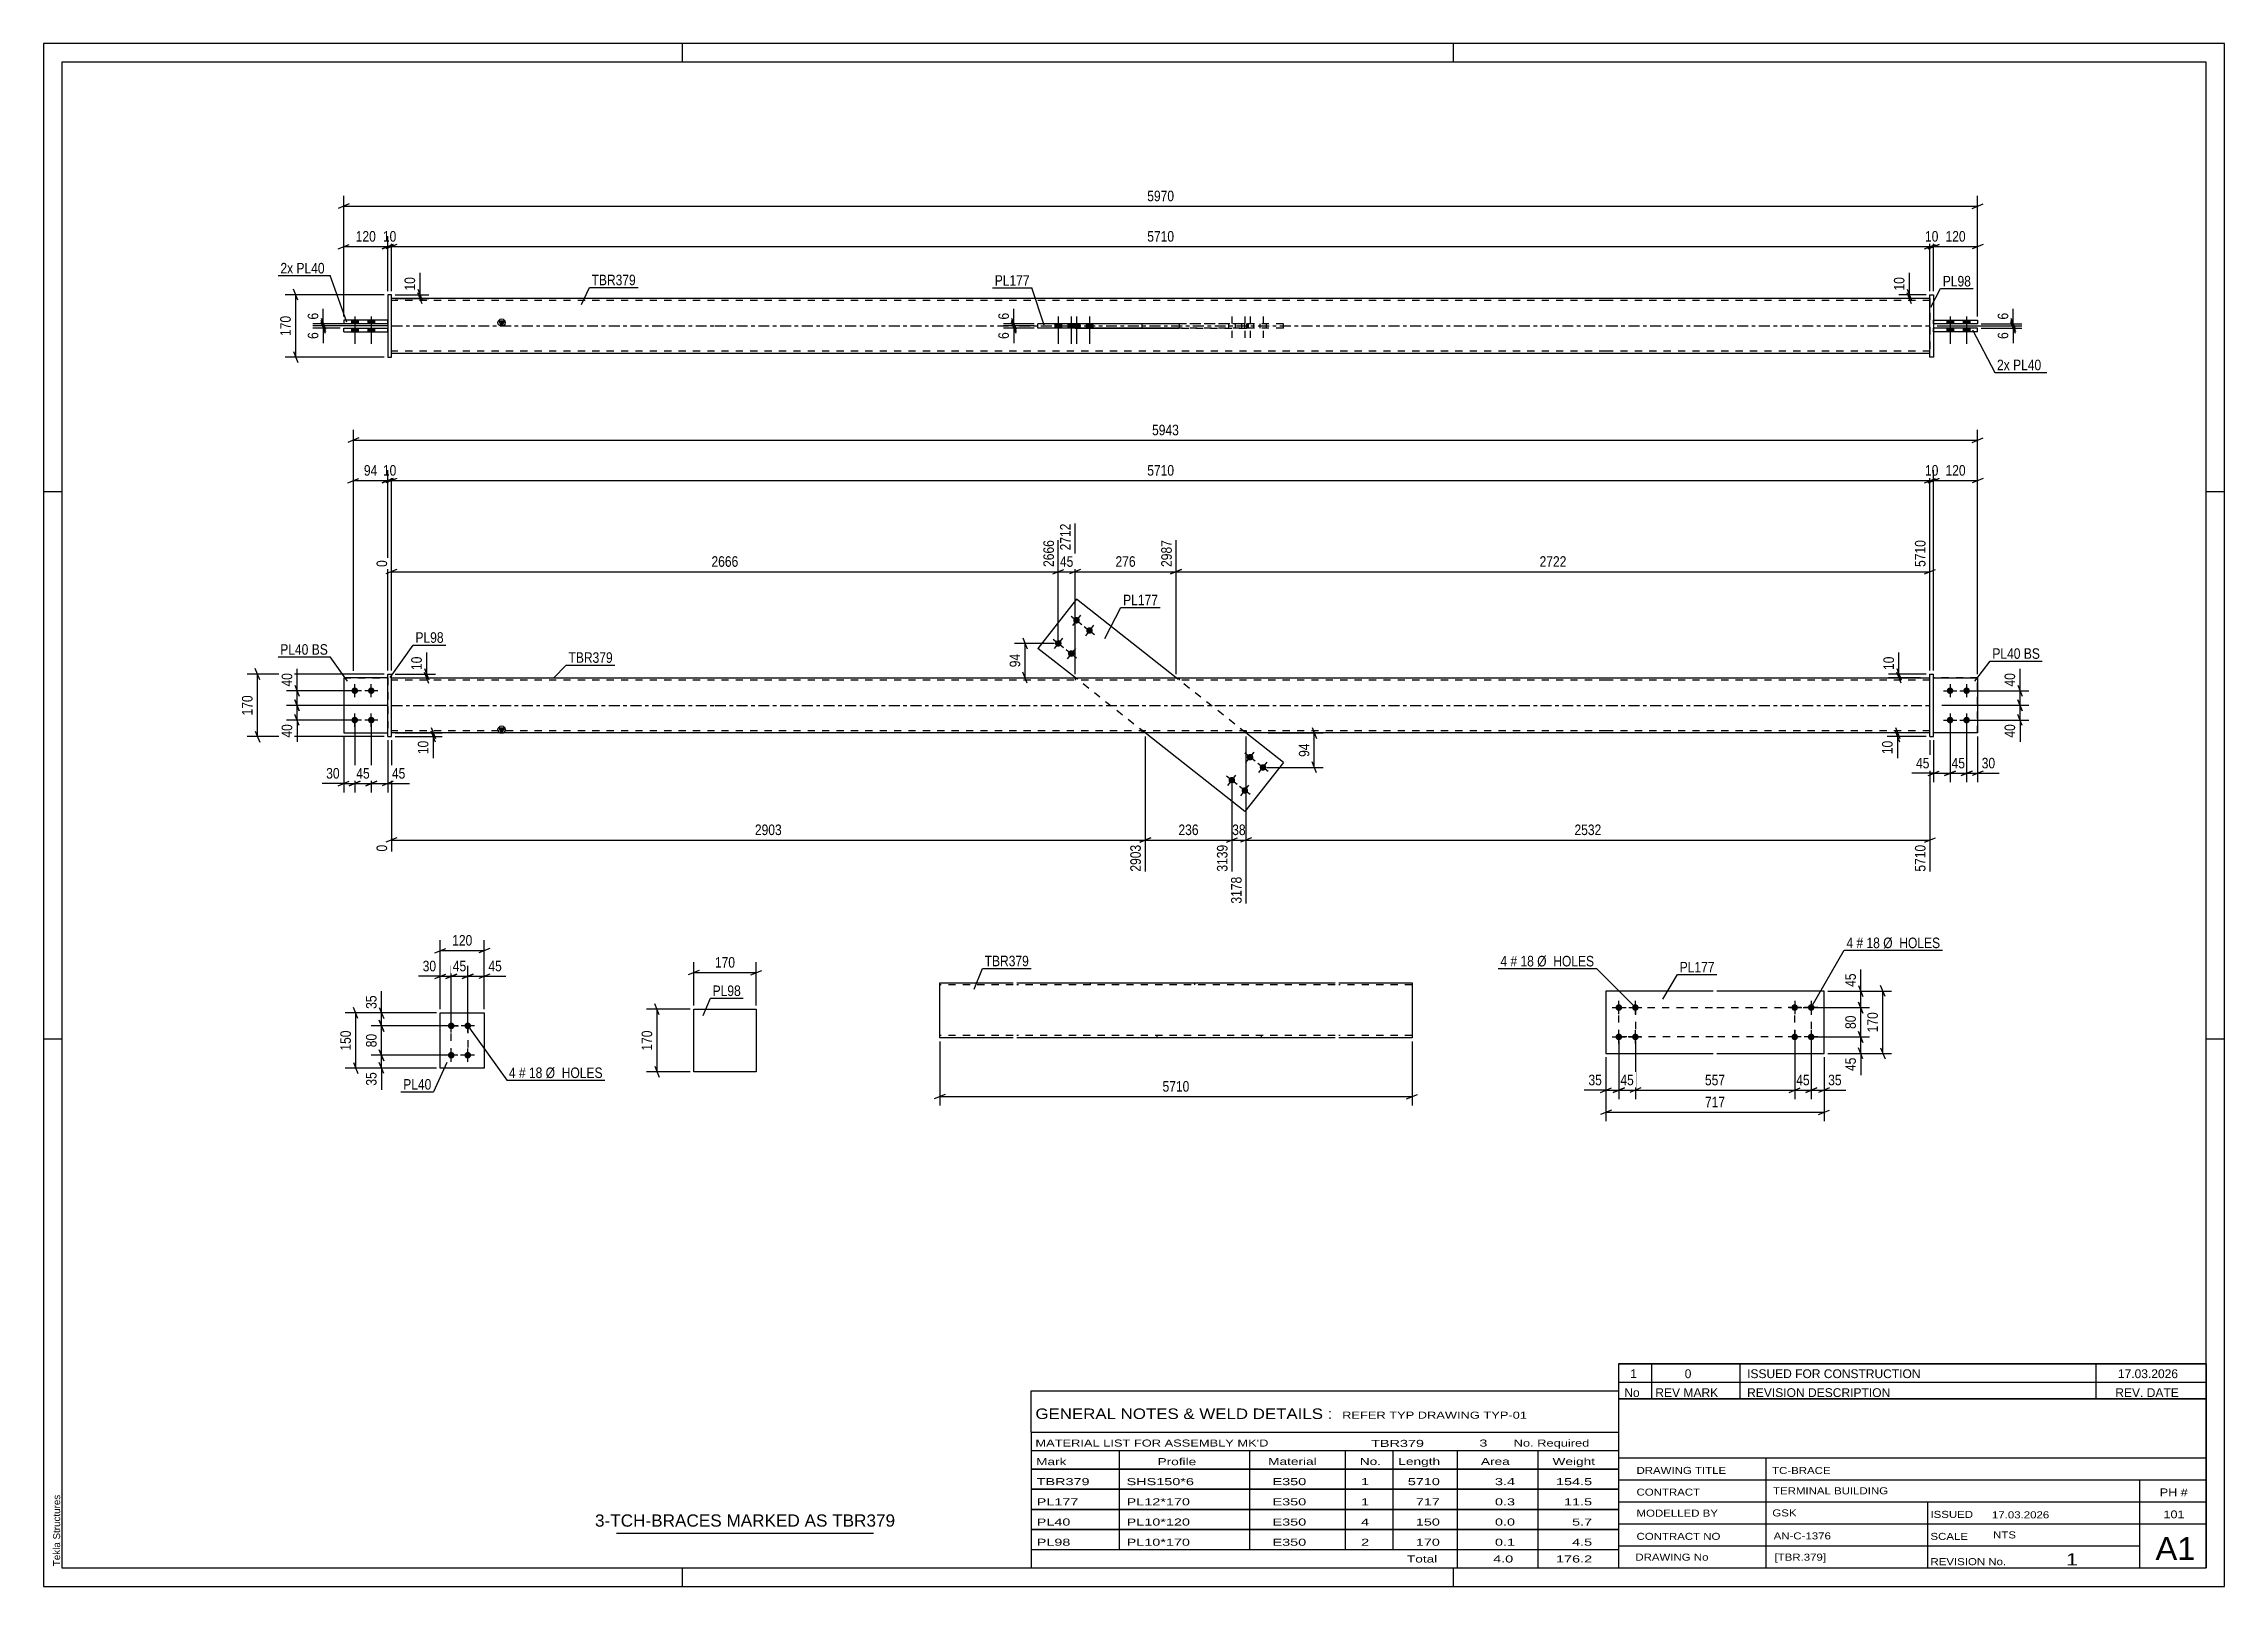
# Paper-space layout 'Layout1' of a CAD drawing. Header units: millimetres. Extents: x 0 to 594, y 0 to 420.
# The model-space entities are those that its viewports show. They can reach past a viewport. Long polylines and large blocks are cut down to what shows.
import ezdxf

# ---------------------------------------------------------------- set-up
doc = ezdxf.new("R2010")
doc.units = ezdxf.units.MM
doc.linetypes.add('DXK_LINE_DOT2', pattern=[3.9198, 1.9599, -1.9599])
doc.linetypes.add('DXK_LINE_DOT3', pattern=[5.9187, 2.979, -0.9799, 0.9799, -0.9799])
doc.layers.add('Viewport layer', color=7, linetype='Continuous', plot=False)
doc.styles.add('Arial', font='ARIAL.TTF', dxfattribs={"height": 0.2})
doc.styles.add('Arial Narrow', font='ARIALN.TTF', dxfattribs={"height": 0.2})

# ---------------------------------------------------------------- blocks, each defined once
blk = doc.blocks.new('Unknown-580570663-1132')
at = {"color": 5, "linetype": 'Continuous'}
for p, q in [((594, 420), (0, 420)), ((0, 420), (0, 0)), ((174, 415), (174, 420)), ((384, 415), (384, 420)), ((594, 0), (594, 420)), ((589, 415), (5, 415)), ((5, 415), (5, 5)), ((589, 5), (589, 415)), ((5, 298), (0, 298)), ((594, 298), (589, 298)), ((5, 149), (0, 149)), ((594, 149), (589, 149)), ((0, 0), (594, 0)), ((5, 5), (589, 5)), ((174, 0), (174, 5)), ((384, 0), (384, 5))]:
    blk.add_line(p, q, dxfattribs=at)
at = {"color": 174, "linetype": 'Continuous', "style": 'Arial'}
blk.add_text('Tekla Structures', height=1.9102, rotation=90, dxfattribs=at).set_placement((4.5, 5.5))
blk = doc.blocks.new('Part-580570663-5185 - 5184')
at = {"color": 2, "linetype": 'Continuous'}
for p, q in [((454.76, 162.08), (425.56, 162.08)), ((425.56, 162.08), (425.56, 145.08)), ((484.96, 162.08), (455.76, 162.08)), ((484.96, 145.08), (484.96, 162.08)), ((425.56, 145.08), (454.76, 145.08)), ((455.76, 145.08), (484.96, 145.08))]:
    blk.add_line(p, q, dxfattribs=at)
blk = doc.blocks.new('Bolt-580570663-5186 - 5184')
at = {"linetype": 'Continuous'}
for points in [[(476.96, 156.68, -1), (476.96, 158.48, -1)], [(481.46, 156.68, -1), (481.46, 158.48, -1)], [(476.96, 148.68, -1), (476.96, 150.48, -1)], [(481.46, 148.68, -1), (481.46, 150.48, -1)]]:
    blk.add_hatch(color=1, dxfattribs=at).paths.add_polyline_path(points)
at = {"color": 1, "linetype": 'Continuous'}
for p, q in [((478.76, 157.58), (475.16, 157.58)), ((476.96, 159.38), (476.96, 155.78)), ((483.26, 157.58), (479.66, 157.58)), ((481.46, 159.38), (481.46, 155.78)), ((478.76, 149.58), (475.16, 149.58)), ((476.96, 151.38), (476.96, 147.78)), ((483.26, 149.58), (479.66, 149.58)), ((481.46, 151.38), (481.46, 147.78))]:
    blk.add_line(p, q, dxfattribs=at)
blk = doc.blocks.new('Bolt-580570663-5187 - 5184')
at = {"linetype": 'Continuous'}
for points in [[(429.06, 158.48, -1), (429.06, 156.68, -1)], [(433.56, 158.48, -1), (433.56, 156.68, -1)], [(429.06, 150.48, -1), (429.06, 148.68, -1)], [(433.56, 150.48, -1), (433.56, 148.68, -1)]]:
    blk.add_hatch(color=1, dxfattribs=at).paths.add_polyline_path(points)
at = {"color": 1, "linetype": 'Continuous'}
for p, q in [((427.26, 157.58), (430.86, 157.58)), ((429.06, 155.78), (429.06, 159.38)), ((431.76, 157.58), (435.36, 157.58)), ((433.56, 155.78), (433.56, 159.38)), ((427.26, 149.58), (430.86, 149.58)), ((429.06, 147.78), (429.06, 151.38)), ((431.76, 149.58), (435.36, 149.58)), ((433.56, 147.78), (433.56, 151.38))]:
    blk.add_line(p, q, dxfattribs=at)
blk = doc.blocks.new('Bolt-580570663-2153 - 2119')
at = {"linetype": 'Continuous'}
for points in [[(111.03, 151.7, -1), (111.03, 153.5, -1)], [(115.53, 151.7, -1), (115.53, 153.5, -1)], [(111.03, 143.7, -1), (111.03, 145.5, -1)], [(115.53, 143.7, -1), (115.53, 145.5, -1)]]:
    blk.add_hatch(color=1, dxfattribs=at).paths.add_polyline_path(points)
at = {"color": 1, "linetype": 'Continuous'}
for p, q in [((112.83, 152.6), (109.23, 152.6)), ((111.03, 150.8), (111.03, 154.4)), ((117.33, 152.6), (113.73, 152.6)), ((115.53, 150.8), (115.53, 154.4)), ((112.83, 144.6), (109.23, 144.6)), ((111.03, 142.8), (111.03, 146.4)), ((117.33, 144.6), (113.73, 144.6)), ((115.53, 142.8), (115.53, 146.4))]:
    blk.add_line(p, q, dxfattribs=at)
blk = doc.blocks.new('Part-580570663-2158 - 2119')
at = {"color": 2, "linetype": 'Continuous'}
for p, q in [((108.03, 141.1), (108.03, 156.1)), ((108.03, 156.1), (120.03, 156.1)), ((120.03, 156.1), (120.03, 141.1)), ((120.03, 141.1), (108.03, 141.1))]:
    blk.add_line(p, q, dxfattribs=at)
blk = doc.blocks.new('Part-580570663-1690 - 1679')
at = {"color": 2, "linetype": 'Continuous'}
for p, q in [((281.38, 268.72), (270.85, 255.37)), ((308.48, 247.34), (281.38, 268.72)), ((281.03, 247.34), (270.85, 255.37)), ((327.15, 210.97), (300.05, 232.34)), ((337.68, 224.31), (327.5, 232.34)), ((337.68, 224.31), (327.15, 210.97))]:
    blk.add_line(p, q, dxfattribs=at)
at = {"color": 7, "linetype": 'DXK_LINE_DOT2'}
for p, q in [((300.05, 232.34), (281.03, 247.34)), ((327.5, 232.34), (308.48, 247.34))]:
    blk.add_line(p, q, dxfattribs=at)
blk = doc.blocks.new('Bolt-580570663-1682 - 1679')
at = {"linetype": 'Continuous'}
for points in [[(328.05, 225.03, -1), (329.17, 226.44, -1)], [(323.1, 218.75, -1), (324.21, 220.16, -1)], [(331.59, 222.24, -1), (332.7, 223.65, -1)], [(326.63, 215.96, -1), (327.75, 217.37, -1)]]:
    blk.add_hatch(color=1, dxfattribs=at).paths.add_polyline_path(points)
at = {"color": 1, "linetype": 'Continuous'}
for p, q in [((330.02, 224.62), (327.2, 226.85)), ((327.5, 224.32), (329.72, 227.15)), ((325.07, 218.34), (322.24, 220.57)), ((322.54, 218.04), (324.77, 220.87)), ((333.56, 221.83), (330.73, 224.06)), ((331.03, 221.53), (333.26, 224.36)), ((328.6, 215.55), (325.78, 217.78)), ((326.07, 215.25), (328.3, 218.08))]:
    blk.add_line(p, q, dxfattribs=at)
blk = doc.blocks.new('Bolt-580570663-1683 - 1679')
at = {"linetype": 'Continuous'}
for points in [[(281.89, 263.72, -1), (280.78, 262.31, -1)], [(276.94, 257.44, -1), (275.83, 256.03, -1)], [(285.43, 260.93, -1), (284.31, 259.52, -1)], [(280.47, 254.65, -1), (279.36, 253.24, -1)]]:
    blk.add_hatch(color=1, dxfattribs=at).paths.add_polyline_path(points)
at = {"color": 1, "linetype": 'Continuous'}
for p, q in [((279.92, 264.13), (282.75, 261.9)), ((282.45, 264.43), (280.22, 261.6)), ((285.98, 261.64), (283.76, 258.81)), ((274.97, 257.85), (277.8, 255.62)), ((277.5, 258.15), (275.27, 255.32)), ((283.46, 261.34), (286.28, 259.11)), ((278.5, 255.06), (281.33, 252.83)), ((281.03, 255.36), (278.8, 252.53))]:
    blk.add_line(p, q, dxfattribs=at)
blk = doc.blocks.new('Bolt-580570663-1684 - 1679')
at = {"linetype": 'Continuous'}
for points in [[(84.75, 242.94, -1), (84.75, 244.74, -1)], [(89.25, 242.94, -1), (89.25, 244.74, -1)], [(84.75, 234.94, -1), (84.75, 236.74, -1)], [(89.25, 234.94, -1), (89.25, 236.74, -1)]]:
    blk.add_hatch(color=1, dxfattribs=at).paths.add_polyline_path(points)
at = {"color": 1, "linetype": 'Continuous'}
for p, q in [((86.55, 243.84), (82.95, 243.84)), ((84.75, 242.04), (84.75, 245.64)), ((91.05, 243.84), (87.45, 243.84)), ((89.25, 242.04), (89.25, 245.64)), ((84.75, 234.04), (84.75, 237.64)), ((89.25, 234.04), (89.25, 237.64)), ((86.55, 235.84), (82.95, 235.84)), ((91.05, 235.84), (87.45, 235.84))]:
    blk.add_line(p, q, dxfattribs=at)
blk = doc.blocks.new('Bolt-580570663-1685 - 1679')
at = {"linetype": 'Continuous'}
for points in [[(519.28, 244.74, -1), (519.28, 242.94, -1)], [(523.78, 244.74, -1), (523.78, 242.94, -1)], [(519.28, 236.74, -1), (519.28, 234.94, -1)], [(523.78, 236.74, -1), (523.78, 234.94, -1)]]:
    blk.add_hatch(color=1, dxfattribs=at).paths.add_polyline_path(points)
at = {"color": 1, "linetype": 'Continuous'}
for p, q in [((517.48, 243.84), (521.08, 243.84)), ((519.28, 245.64), (519.28, 242.04)), ((521.98, 243.84), (525.58, 243.84)), ((523.78, 245.64), (523.78, 242.04)), ((519.28, 237.64), (519.28, 234.04)), ((523.78, 237.64), (523.78, 234.04)), ((517.48, 235.84), (521.08, 235.84)), ((521.98, 235.84), (525.58, 235.84))]:
    blk.add_line(p, q, dxfattribs=at)
blk = doc.blocks.new('Part-580570663-1695 - 1679')
at = {"color": 2, "linetype": 'Continuous'}
for p, q in [((93.75, 231.34), (93.75, 248.34)), ((93.75, 248.34), (94.75, 248.34)), ((94.75, 231.34), (94.75, 248.34)), ((93.75, 231.34), (94.75, 231.34))]:
    blk.add_line(p, q, dxfattribs=at)
blk = doc.blocks.new('Part-580570663-1700 - 1679')
at = {"color": 7, "linetype": 'DXK_LINE_DOT2'}
for p, q in [((81.75, 247.34), (81.75, 232.34)), ((81.75, 247.34), (93.75, 247.34)), ((93.75, 247.34), (93.75, 232.34)), ((81.75, 232.34), (93.75, 232.34))]:
    blk.add_line(p, q, dxfattribs=at)
blk = doc.blocks.new('Part-580570663-1705 - 1679')
at = {"color": 2, "linetype": 'Continuous'}
for p, q in [((81.75, 247.34), (81.75, 232.34)), ((93.75, 247.34), (81.75, 247.34)), ((81.75, 232.34), (93.75, 232.34))]:
    blk.add_line(p, q, dxfattribs=at)
at = {"color": 7, "linetype": 'DXK_LINE_DOT2'}
blk.add_line((93.75, 232.34), (93.75, 247.34), dxfattribs=at)
blk = doc.blocks.new('Part-580570663-1706 - 1679')
at = {"color": 2, "linetype": 'Continuous'}
for p, q in [((513.78, 231.34), (513.78, 248.34)), ((513.78, 248.34), (514.78, 248.34)), ((514.78, 231.34), (514.78, 248.34)), ((513.78, 231.34), (514.78, 231.34))]:
    blk.add_line(p, q, dxfattribs=at)
blk = doc.blocks.new('Part-580570663-1711 - 1679')
at = {"color": 7, "linetype": 'DXK_LINE_DOT2'}
for p, q in [((526.78, 247.34), (514.78, 247.34)), ((514.78, 232.34), (514.78, 247.34)), ((526.78, 232.34), (526.78, 247.34)), ((526.78, 232.34), (514.78, 232.34))]:
    blk.add_line(p, q, dxfattribs=at)
blk = doc.blocks.new('Part-580570663-1716 - 1679')
at = {"color": 2, "linetype": 'Continuous'}
for p, q in [((514.78, 247.34), (526.78, 247.34)), ((526.78, 247.34), (526.78, 232.34)), ((526.78, 232.34), (514.78, 232.34))]:
    blk.add_line(p, q, dxfattribs=at)
at = {"color": 7, "linetype": 'DXK_LINE_DOT2'}
blk.add_line((514.78, 232.34), (514.78, 247.34), dxfattribs=at)
blk = doc.blocks.new('Part-580570663-1721 - 1679')
at = {"linetype": 'Continuous'}
blk.add_hatch(color=2, dxfattribs=at).paths.add_polyline_path([(124.75, 232.34), (123.95, 233.74), (125.55, 233.74)])
at = {"color": 2, "linetype": 'Continuous'}
for p, q in [((94.75, 247.34), (182.75, 247.34)), ((182.85, 247.34), (425.68, 247.34)), ((425.78, 247.34), (513.78, 247.34)), ((182.75, 232.34), (94.75, 232.34)), ((124.75, 232.34), (123.95, 233.74)), ((123.95, 233.74), (125.55, 233.74)), ((125.55, 233.74), (124.75, 232.34)), ((425.68, 232.34), (182.85, 232.34)), ((513.78, 232.34), (425.78, 232.34))]:
    blk.add_line(p, q, dxfattribs=at)
at = {"color": 7, "linetype": 'DXK_LINE_DOT2'}
for p, q in [((94.75, 232.34), (94.75, 247.34)), ((182.75, 246.74), (94.75, 246.74)), ((425.68, 246.74), (182.85, 246.74)), ((280.93, 247.34), (280.93, 246.74)), ((309.34, 247.34), (309.34, 246.74)), ((513.78, 246.74), (425.78, 246.74)), ((513.78, 232.34), (513.78, 247.34)), ((182.75, 232.94), (94.75, 232.94)), ((425.68, 232.94), (182.85, 232.94)), ((299.19, 232.34), (299.19, 232.94)), ((299.19, 232.43), (299.19, 232.34)), ((327.6, 232.34), (327.6, 232.94)), ((327.6, 232.43), (327.6, 232.34)), ((513.78, 232.94), (425.78, 232.94))]:
    blk.add_line(p, q, dxfattribs=at)
at = {"color": 7, "linetype": 'DXK_LINE_DOT3'}
for p, q in [((94.75, 239.84), (182.75, 239.84)), ((182.85, 239.84), (425.68, 239.84)), ((425.78, 239.84), (513.78, 239.84))]:
    blk.add_line(p, q, dxfattribs=at)
at = {"color": 2, "linetype": 'Continuous'}
blk.add_circle((124.75, 233.24), 1, dxfattribs=at)
blk = doc.blocks.new('Part-580570663-1415 - 1369')
at = {"color": 2, "linetype": 'Continuous'}
for p, q in [((81.75, 344.75), (81.75, 343.75)), ((93.75, 344.75), (81.75, 344.75)), ((93.75, 343.75), (81.75, 343.75))]:
    blk.add_line(p, q, dxfattribs=at)
at = {"color": 7, "linetype": 'DXK_LINE_DOT2'}
blk.add_line((93.75, 343.75), (93.75, 344.75), dxfattribs=at)
blk = doc.blocks.new('Part-580570663-1463 - 1369')
at = {"linetype": 'Continuous'}
blk.add_hatch(color=2, dxfattribs=at).paths.add_polyline_path([(124.75, 343.15), (123.95, 344.55), (125.55, 344.55)])
at = {"color": 2, "linetype": 'Continuous'}
for p, q in [((182.75, 350.65), (94.75, 350.65)), ((425.68, 350.65), (182.85, 350.65)), ((513.78, 350.65), (425.78, 350.65)), ((124.75, 343.15), (123.95, 344.55)), ((123.95, 344.55), (125.55, 344.55)), ((125.55, 344.55), (124.75, 343.15)), ((280.93, 343.85), (309.34, 343.85)), ((280.93, 343.75), (280.93, 343.85)), ((280.93, 342.55), (280.93, 342.45)), ((309.34, 342.45), (280.93, 342.45)), ((299.19, 343.75), (299.19, 343.85)), ((299.19, 342.55), (299.19, 342.45)), ((309.34, 343.85), (309.34, 342.45)), ((182.75, 335.65), (94.75, 335.65)), ((425.68, 335.65), (182.85, 335.65)), ((513.78, 335.65), (425.78, 335.65))]:
    blk.add_line(p, q, dxfattribs=at)
at = {"color": 7, "linetype": 'DXK_LINE_DOT2'}
for p, q in [((94.75, 335.65), (94.75, 350.65)), ((513.78, 350.65), (513.78, 335.65)), ((182.75, 350.05), (94.75, 350.05)), ((425.68, 350.05), (182.85, 350.05)), ((513.78, 350.05), (425.78, 350.05)), ((280.93, 342.45), (280.93, 343.75)), ((299.19, 342.45), (299.19, 343.75)), ((309.34, 343.85), (327.6, 343.85)), ((327.6, 342.45), (309.34, 342.45)), ((327.6, 343.85), (327.6, 342.45)), ((182.75, 336.25), (94.75, 336.25)), ((425.68, 336.25), (182.85, 336.25)), ((513.78, 336.25), (425.78, 336.25))]:
    blk.add_line(p, q, dxfattribs=at)
at = {"color": 7, "linetype": 'DXK_LINE_DOT3'}
for p, q in [((94.75, 343.15), (182.75, 343.15)), ((182.85, 343.15), (425.68, 343.15)), ((425.78, 343.15), (513.78, 343.15))]:
    blk.add_line(p, q, dxfattribs=at)
at = {"color": 2, "linetype": 'Continuous'}
blk.add_circle((124.75, 344.05), 1, dxfattribs=at)
blk = doc.blocks.new('Part-580570663-1399 - 1369')
at = {"color": 2, "linetype": 'Continuous'}
for p, q in [((270.85, 342.55), (270.85, 343.75)), ((309.34, 343.75), (270.85, 343.75)), ((309.34, 342.55), (270.85, 342.55)), ((281.38, 342.55), (281.38, 343.75))]:
    blk.add_line(p, q, dxfattribs=at)
at = {"color": 7, "linetype": 'DXK_LINE_DOT2'}
for p, q in [((337.68, 343.75), (309.34, 343.75)), ((337.68, 342.55), (309.34, 342.55)), ((327.15, 342.55), (327.15, 343.75)), ((337.68, 342.55), (337.68, 343.75))]:
    blk.add_line(p, q, dxfattribs=at)
blk = doc.blocks.new('Part-580570663-1420 - 1369')
at = {"color": 2, "linetype": 'Continuous'}
for p, q in [((81.75, 341.55), (81.75, 342.55)), ((81.75, 342.55), (93.75, 342.55)), ((81.75, 341.55), (93.75, 341.55))]:
    blk.add_line(p, q, dxfattribs=at)
at = {"color": 7, "linetype": 'DXK_LINE_DOT2'}
blk.add_line((93.75, 341.55), (93.75, 342.55), dxfattribs=at)
blk = doc.blocks.new('Bolt-580570663-1372 - 1369')
at = {"linetype": 'Continuous'}
for points in [[(83.85, 343.75), (85.65, 343.75), (85.65, 344.75), (83.85, 344.75)], [(83.85, 343.75), (85.65, 343.75), (85.65, 344.75), (83.85, 344.75)], [(88.35, 343.75), (90.15, 343.75), (90.15, 344.75), (88.35, 344.75)], [(88.35, 343.75), (90.15, 343.75), (90.15, 344.75), (88.35, 344.75)], [(83.85, 341.55), (85.65, 341.55), (85.65, 342.55), (83.85, 342.55)], [(83.85, 341.55), (85.65, 341.55), (85.65, 342.55), (83.85, 342.55)], [(88.35, 341.55), (90.15, 341.55), (90.15, 342.55), (88.35, 342.55)], [(88.35, 341.55), (90.15, 341.55), (90.15, 342.55), (88.35, 342.55)]]:
    blk.add_hatch(color=1, dxfattribs=at).paths.add_polyline_path(points)
at = {"color": 1, "linetype": 'Continuous'}
for p, q in [((83.85, 344.75), (83.85, 343.75)), ((83.85, 344.75), (83.85, 343.75)), ((84.75, 345.75), (84.75, 338.25)), ((84.75, 345.75), (84.75, 338.25)), ((85.65, 344.75), (85.65, 343.75)), ((85.65, 344.75), (85.65, 343.75)), ((88.35, 344.75), (88.35, 343.75)), ((88.35, 344.75), (88.35, 343.75)), ((89.25, 345.75), (89.25, 338.25)), ((89.25, 345.75), (89.25, 338.25)), ((90.15, 344.75), (90.15, 343.75)), ((90.15, 344.75), (90.15, 343.75)), ((83.85, 342.55), (83.85, 341.55)), ((83.85, 342.55), (83.85, 341.55)), ((85.65, 342.55), (85.65, 341.55)), ((85.65, 342.55), (85.65, 341.55)), ((88.35, 342.55), (88.35, 341.55)), ((88.35, 342.55), (88.35, 341.55)), ((90.15, 342.55), (90.15, 341.55)), ((90.15, 342.55), (90.15, 341.55))]:
    blk.add_line(p, q, dxfattribs=at)
blk = doc.blocks.new('Bolt-580570663-1373 - 1369')
at = {"linetype": 'Continuous'}
for points in [[(520.18, 344.75), (518.38, 344.75), (518.38, 343.75), (520.18, 343.75)], [(520.18, 344.75), (518.38, 344.75), (518.38, 343.75), (520.18, 343.75)], [(524.68, 344.75), (522.88, 344.75), (522.88, 343.75), (524.68, 343.75)], [(524.68, 344.75), (522.88, 344.75), (522.88, 343.75), (524.68, 343.75)], [(520.18, 342.55), (518.38, 342.55), (518.38, 341.55), (520.18, 341.55)], [(520.18, 342.55), (518.38, 342.55), (518.38, 341.55), (520.18, 341.55)], [(524.68, 342.55), (522.88, 342.55), (522.88, 341.55), (524.68, 341.55)], [(524.68, 342.55), (522.88, 342.55), (522.88, 341.55), (524.68, 341.55)]]:
    blk.add_hatch(color=1, dxfattribs=at).paths.add_polyline_path(points)
at = {"color": 1, "linetype": 'Continuous'}
for p, q in [((518.38, 344.75), (518.38, 343.75)), ((518.38, 344.75), (518.38, 343.75)), ((519.28, 345.75), (519.28, 338.25)), ((519.28, 345.75), (519.28, 338.25)), ((520.18, 344.75), (520.18, 343.75)), ((520.18, 344.75), (520.18, 343.75)), ((522.88, 344.75), (522.88, 343.75)), ((522.88, 344.75), (522.88, 343.75)), ((523.78, 345.75), (523.78, 338.25)), ((523.78, 345.75), (523.78, 338.25)), ((524.68, 344.75), (524.68, 343.75)), ((524.68, 344.75), (524.68, 343.75)), ((518.38, 342.55), (518.38, 341.55)), ((518.38, 342.55), (518.38, 341.55)), ((520.18, 342.55), (520.18, 341.55)), ((520.18, 342.55), (520.18, 341.55)), ((522.88, 342.55), (522.88, 341.55)), ((522.88, 342.55), (522.88, 341.55)), ((524.68, 342.55), (524.68, 341.55)), ((524.68, 342.55), (524.68, 341.55))]:
    blk.add_line(p, q, dxfattribs=at)
blk = doc.blocks.new('Part-580570663-1400 - 1369')
at = {"color": 2, "linetype": 'Continuous'}
for p, q in [((94.75, 351.65), (93.75, 351.65)), ((93.75, 351.65), (93.75, 334.65)), ((94.75, 334.65), (94.75, 351.65)), ((93.75, 334.65), (94.75, 334.65))]:
    blk.add_line(p, q, dxfattribs=at)
blk = doc.blocks.new('Part-580570663-1435 - 1369')
at = {"color": 2, "linetype": 'Continuous'}
for p, q in [((513.78, 334.65), (513.78, 351.65)), ((513.78, 351.65), (514.78, 351.65)), ((514.78, 351.65), (514.78, 334.65)), ((514.78, 334.65), (513.78, 334.65))]:
    blk.add_line(p, q, dxfattribs=at)
blk = doc.blocks.new('Bolt-580570663-1442 - 1369')
at = {"color": 1, "linetype": 'DXK_LINE_DOT2'}
for p, q in [((323.66, 345.75), (323.66, 338.25)), ((327.19, 345.75), (327.19, 338.25)), ((328.61, 345.75), (328.61, 338.25)), ((332.14, 345.75), (332.14, 338.25)), ((322.76, 343.75), (322.76, 342.55)), ((324.56, 343.75), (324.56, 342.55)), ((326.29, 343.75), (326.29, 342.55)), ((327.71, 343.75), (327.71, 342.55)), ((328.09, 343.75), (328.09, 342.55)), ((329.51, 343.75), (329.51, 342.55)), ((331.24, 343.75), (331.24, 342.55)), ((333.04, 343.75), (333.04, 342.55))]:
    blk.add_line(p, q, dxfattribs=at)
blk = doc.blocks.new('Bolt-580570663-1443 - 1369')
at = {"linetype": 'Continuous'}
for points in [[(277.28, 343.75), (275.48, 343.75), (275.48, 342.55), (277.28, 342.55)], [(280.82, 343.75), (279.02, 343.75), (279.02, 342.55), (280.82, 342.55)], [(282.24, 343.75), (280.44, 343.75), (280.44, 342.55), (282.24, 342.55)], [(285.77, 343.75), (283.97, 343.75), (283.97, 342.55), (285.77, 342.55)]]:
    blk.add_hatch(color=1, dxfattribs=at).paths.add_polyline_path(points)
at = {"color": 1, "linetype": 'Continuous'}
for p, q in [((276.38, 345.75), (276.38, 338.25)), ((279.92, 345.75), (279.92, 338.25)), ((281.34, 345.75), (281.34, 338.25)), ((284.87, 345.75), (284.87, 338.25)), ((275.48, 343.75), (275.48, 342.55)), ((277.28, 343.75), (277.28, 342.55)), ((279.02, 343.75), (279.02, 342.55)), ((280.44, 343.75), (280.44, 342.55)), ((280.82, 343.75), (280.82, 342.55)), ((282.24, 343.75), (282.24, 342.55)), ((283.97, 343.75), (283.97, 342.55)), ((285.77, 343.75), (285.77, 342.55))]:
    blk.add_line(p, q, dxfattribs=at)
blk = doc.blocks.new('Part-580570663-1468 - 1369')
at = {"color": 2, "linetype": 'Continuous'}
for p, q in [((526.78, 342.55), (514.78, 342.55)), ((526.78, 341.55), (514.78, 341.55)), ((526.78, 341.55), (526.78, 342.55))]:
    blk.add_line(p, q, dxfattribs=at)
at = {"color": 7, "linetype": 'DXK_LINE_DOT2'}
blk.add_line((514.78, 341.55), (514.78, 342.55), dxfattribs=at)
blk = doc.blocks.new('Part-580570663-1473 - 1369')
at = {"color": 2, "linetype": 'Continuous'}
for p, q in [((514.78, 344.75), (526.78, 344.75)), ((526.78, 344.75), (526.78, 343.75)), ((526.78, 343.75), (514.78, 343.75))]:
    blk.add_line(p, q, dxfattribs=at)
at = {"color": 7, "linetype": 'DXK_LINE_DOT2'}
blk.add_line((514.78, 343.75), (514.78, 344.75), dxfattribs=at)
blk = doc.blocks.new('Part-580570663-2338 - 2332')
at = {"color": 2, "linetype": 'Continuous'}
for p, q in [((177.1, 140.1), (177.1, 157.1)), ((177.1, 157.1), (194.1, 157.1)), ((194.1, 157.1), (194.1, 140.1)), ((194.1, 140.1), (177.1, 140.1))]:
    blk.add_line(p, q, dxfattribs=at)
blk = doc.blocks.new('Part-580570663-2494 - 2487')
at = {"color": 2, "linetype": 'Continuous'}
for p, q in [((244.09, 150.54), (244.09, 164.34)), ((244.09, 164.34), (264.09, 164.34)), ((265.09, 164.34), (351.76, 164.34)), ((352.76, 164.34), (372.76, 164.34)), ((372.76, 164.34), (372.76, 149.34)), ((244.09, 149.69), (244.09, 150.54)), ((244.09, 149.43), (244.09, 149.69)), ((244.09, 149.34), (244.09, 149.43)), ((264.09, 149.34), (244.09, 149.34)), ((351.76, 149.34), (265.09, 149.34)), ((372.76, 149.34), (352.76, 149.34))]:
    blk.add_line(p, q, dxfattribs=at)
at = {"color": 7, "linetype": 'DXK_LINE_DOT2'}
for p, q in [((264.09, 163.74), (244.09, 163.74)), ((351.76, 163.74), (265.09, 163.74)), ((285.09, 164.34), (285.09, 163.74)), ((313.5, 164.34), (313.5, 163.74)), ((372.76, 163.74), (352.76, 163.74)), ((244.09, 150.08), (244.09, 150.54)), ((244.09, 149.69), (244.09, 150.31)), ((244.09, 149.94), (244.09, 149.99)), ((244.09, 149.94), (244.09, 149.99)), ((264.09, 149.94), (244.09, 149.94)), ((244.09, 149.34), (244.09, 149.34)), ((351.76, 149.94), (265.09, 149.94)), ((303.35, 149.34), (303.35, 149.94)), ((331.76, 149.34), (331.76, 149.94)), ((372.76, 149.94), (352.76, 149.94)), ((372.76, 149.94), (372.76, 149.99))]:
    blk.add_line(p, q, dxfattribs=at)
blk = doc.blocks.new('Rectangle-580570663-5358 - 5184')
at = {"color": 1, "linetype": 'DXK_LINE_DOT2'}
for p, q in [((429.06, 157.58), (433.56, 157.58)), ((429.06, 149.58), (429.06, 157.58)), ((433.56, 157.58), (433.56, 149.58)), ((433.56, 149.58), (429.06, 149.58))]:
    blk.add_line(p, q, dxfattribs=at)
blk = doc.blocks.new('Rectangle-580570663-2318 - 2119')
at = {"color": 1, "linetype": 'DXK_LINE_DOT2'}
blk.add_lwpolyline([(111.03, 152.6), (115.53, 152.6), (115.53, 144.6), (111.03, 144.6), (111.03, 152.6)], close=True, dxfattribs=at)
blk = doc.blocks.new('Rectangle-580570663-5368 - 5184')
at = {"color": 1, "linetype": 'DXK_LINE_DOT2'}
for p, q in [((476.96, 157.58), (481.46, 157.58)), ((476.96, 149.58), (476.96, 157.58)), ((481.46, 157.58), (481.46, 149.58)), ((481.46, 149.58), (476.96, 149.58))]:
    blk.add_line(p, q, dxfattribs=at)
blk = doc.blocks.new('Rectangle-580570663-5378 - 5184')
at = {"color": 1, "linetype": 'DXK_LINE_DOT2'}
for p, q in [((429.06, 157.58), (454.76, 157.58)), ((429.06, 149.58), (429.06, 157.58)), ((455.76, 157.58), (481.46, 157.58)), ((481.46, 157.58), (481.46, 149.58)), ((454.76, 149.58), (429.06, 149.58)), ((481.46, 149.58), (455.76, 149.58))]:
    blk.add_line(p, q, dxfattribs=at)
blk = doc.blocks.new('StraightDimension-580570663-5193 - 5184')
at = {"color": 7, "linetype": 'Continuous'}
for p, q in [((476.96, 148.58), (476.96, 132.68)), ((481.46, 148.58), (481.46, 132.68)), ((475.46, 134.48), (478.46, 135.68)), ((476.96, 135.08), (481.46, 135.08)), ((482.96, 135.68), (479.96, 134.48))]:
    blk.add_line(p, q, dxfattribs=at)
at = {"color": 0}
blk.add_wipeout([(481.64, 135.83), (481.64, 140.03), (476.78, 140.03), (476.78, 135.83)], dxfattribs=at)
at = {"color": 3, "style": 'Arial Narrow'}
blk.add_text('45', height=2.863, dxfattribs=at).set_placement((477.38, 136.43))
blk = doc.blocks.new('StraightDimension-580570663-5192 - 5184')
at = {"color": 7, "linetype": 'Continuous'}
for p, q in [((481.46, 148.58), (481.46, 132.68)), ((484.96, 144.08), (484.96, 132.68)), ((479.96, 134.48), (482.96, 135.68)), ((481.46, 135.08), (484.96, 135.08)), ((486.46, 135.68), (483.46, 134.48))]:
    blk.add_line(p, q, dxfattribs=at)
at = {"color": 0}
blk.add_wipeout([(490.34, 135.83), (490.34, 140.03), (485.48, 140.03), (485.48, 135.83)], dxfattribs=at)
at = {"color": 7, "linetype": 'Continuous'}
blk.add_line((484.96, 135.08), (490.86, 135.08), dxfattribs=at)
blk.add_line((484.96, 135.08), (490.86, 135.08), dxfattribs=at)
at = {"color": 3, "style": 'Arial Narrow'}
blk.add_text('35', height=2.863, dxfattribs=at).set_placement((486.08, 136.43))
blk = doc.blocks.new('StraightDimension-580570663-5194 - 5184')
at = {"color": 7, "linetype": 'Continuous'}
for p, q in [((433.56, 148.58), (433.56, 132.68)), ((476.96, 148.58), (476.96, 132.68)), ((435.06, 135.68), (432.06, 134.48)), ((433.56, 135.08), (476.96, 135.08)), ((475.46, 134.48), (478.46, 135.68))]:
    blk.add_line(p, q, dxfattribs=at)
at = {"color": 0}
blk.add_wipeout([(458.6, 135.83), (458.6, 140.03), (451.92, 140.03), (451.92, 135.83)], dxfattribs=at)
at = {"color": 3, "style": 'Arial Narrow'}
blk.add_text('557', height=2.863, dxfattribs=at).set_placement((452.52, 136.43))
blk = doc.blocks.new('StraightDimension-580570663-5195 - 5184')
at = {"color": 7, "linetype": 'Continuous'}
for p, q in [((429.06, 148.58), (429.06, 132.68)), ((433.56, 148.58), (433.56, 132.68)), ((427.56, 134.48), (430.56, 135.68)), ((429.06, 135.08), (433.56, 135.08)), ((435.06, 135.68), (432.06, 134.48))]:
    blk.add_line(p, q, dxfattribs=at)
at = {"color": 0}
blk.add_wipeout([(433.74, 135.83), (433.74, 140.03), (428.88, 140.03), (428.88, 135.83)], dxfattribs=at)
at = {"color": 3, "style": 'Arial Narrow'}
blk.add_text('45', height=2.863, dxfattribs=at).set_placement((429.48, 136.43))
blk = doc.blocks.new('StraightDimension-580570663-5196 - 5184')
at = {"color": 7, "linetype": 'Continuous'}
for p, q in [((429.06, 148.58), (429.06, 132.68)), ((425.56, 144.08), (425.56, 132.68)), ((424.06, 134.48), (427.06, 135.68)), ((425.56, 135.08), (429.06, 135.08)), ((430.56, 135.68), (427.56, 134.48))]:
    blk.add_line(p, q, dxfattribs=at)
at = {"color": 0}
blk.add_wipeout([(425.03, 135.83), (425.03, 140.03), (420.18, 140.03), (420.18, 135.83)], dxfattribs=at)
at = {"color": 7, "linetype": 'Continuous'}
blk.add_line((425.56, 135.08), (419.65, 135.08), dxfattribs=at)
blk.add_line((425.56, 135.08), (419.65, 135.08), dxfattribs=at)
at = {"color": 3, "style": 'Arial Narrow'}
blk.add_text('35', height=2.863, dxfattribs=at).set_placement((420.78, 136.43))
blk = doc.blocks.new('StraightDimension-580570663-5212 - 5184')
at = {"color": 7, "linetype": 'Continuous'}
for p, q in [((425.56, 144.08), (425.56, 126.68)), ((484.96, 144.08), (484.96, 126.68)), ((427.06, 129.68), (424.06, 128.48)), ((425.56, 129.08), (484.96, 129.08)), ((483.46, 128.48), (486.46, 129.68))]:
    blk.add_line(p, q, dxfattribs=at)
at = {"color": 0}
blk.add_wipeout([(458.6, 129.83), (458.6, 134.03), (451.92, 134.03), (451.92, 129.83)], dxfattribs=at)
at = {"color": 3, "style": 'Arial Narrow'}
blk.add_text('717', height=2.863, dxfattribs=at).set_placement((452.52, 130.43))
blk = doc.blocks.new('StraightDimension-580570663-5232 - 5184')
at = {"color": 7, "linetype": 'Continuous'}
for p, q in [((485.96, 162.08), (503.36, 162.08)), ((501.56, 160.58), (500.36, 163.58)), ((500.96, 145.08), (500.96, 162.08)), ((485.96, 145.08), (503.36, 145.08)), ((500.36, 146.58), (501.56, 143.58))]:
    blk.add_line(p, q, dxfattribs=at)
at = {"color": 0}
blk.add_wipeout([(500.21, 156.92), (496.01, 156.92), (496.01, 150.23), (500.21, 150.23)], dxfattribs=at)
at = {"color": 3, "style": 'Arial Narrow'}
blk.add_text('170', height=2.863, rotation=90.00021, dxfattribs=at).set_placement((499.61, 150.83))
blk = doc.blocks.new('StraightDimension-580570663-5334 - 5184')
at = {"color": 7, "linetype": 'Continuous'}
for p, q in [((485.96, 162.08), (497.36, 162.08)), ((494.36, 163.58), (495.56, 160.58)), ((494.96, 157.58), (494.96, 162.08)), ((482.46, 157.58), (497.36, 157.58)), ((495.56, 156.08), (494.36, 159.08))]:
    blk.add_line(p, q, dxfattribs=at)
at = {"color": 0}
blk.add_wipeout([(494.21, 167.46), (490.01, 167.46), (490.01, 162.6), (494.21, 162.6)], dxfattribs=at)
at = {"color": 7, "linetype": 'Continuous'}
blk.add_line((494.96, 162.08), (494.96, 167.98), dxfattribs=at)
blk.add_line((494.96, 162.08), (494.96, 167.98), dxfattribs=at)
at = {"color": 3, "style": 'Arial Narrow'}
blk.add_text('45', height=2.863, rotation=90.00021, dxfattribs=at).set_placement((493.61, 163.2))
blk = doc.blocks.new('StraightDimension-580570663-5335 - 5184')
at = {"color": 7, "linetype": 'Continuous'}
for p, q in [((482.46, 157.58), (497.36, 157.58)), ((494.36, 159.08), (495.56, 156.08)), ((494.96, 149.58), (494.96, 157.58)), ((482.46, 149.58), (497.36, 149.58)), ((495.56, 148.08), (494.36, 151.08))]:
    blk.add_line(p, q, dxfattribs=at)
at = {"color": 0}
blk.add_wipeout([(494.21, 156), (490.01, 156), (490.01, 151.15), (494.21, 151.15)], dxfattribs=at)
at = {"color": 3, "style": 'Arial Narrow'}
blk.add_text('80', height=2.863, rotation=90.00021, dxfattribs=at).set_placement((493.61, 151.75))
blk = doc.blocks.new('StraightDimension-580570663-5336 - 5184')
at = {"color": 7, "linetype": 'Continuous'}
for p, q in [((482.46, 149.58), (497.36, 149.58)), ((494.36, 151.08), (495.56, 148.08)), ((494.96, 145.08), (494.96, 149.58)), ((485.96, 145.08), (497.36, 145.08)), ((495.56, 143.58), (494.36, 146.58))]:
    blk.add_line(p, q, dxfattribs=at)
at = {"color": 0}
blk.add_wipeout([(494.21, 144.55), (490.01, 144.55), (490.01, 139.69), (494.21, 139.69)], dxfattribs=at)
at = {"color": 7, "linetype": 'Continuous'}
blk.add_line((494.96, 145.08), (494.96, 139.17), dxfattribs=at)
blk.add_line((494.96, 145.08), (494.96, 139.17), dxfattribs=at)
at = {"color": 3, "style": 'Arial Narrow'}
blk.add_text('45', height=2.863, rotation=90.00021, dxfattribs=at).set_placement((493.61, 140.29))
blk = doc.blocks.new('StraightDimension-580570663-2235 - 2119')
at = {"color": 7, "linetype": 'Continuous'}
for p, q in [((110.03, 144.6), (89.18, 144.6)), ((91.43, 146.1), (92.63, 143.1)), ((92.63, 139.6), (91.43, 142.6)), ((92.03, 141.1), (92.03, 144.6)), ((107.03, 141.1), (89.18, 141.1))]:
    blk.add_line(p, q, dxfattribs=at)
at = {"color": 0}
blk.add_wipeout([(91.28, 140.57), (87.08, 140.57), (87.08, 135.72), (91.28, 135.72)], dxfattribs=at)
at = {"color": 7, "linetype": 'Continuous'}
blk.add_line((92.03, 141.1), (92.03, 135.19), dxfattribs=at)
blk.add_line((92.03, 141.1), (92.03, 135.19), dxfattribs=at)
at = {"color": 3, "style": 'Arial Narrow'}
blk.add_text('35', height=2.863, rotation=90.00021, dxfattribs=at).set_placement((90.68, 136.32))
blk = doc.blocks.new('StraightDimension-580570663-2245 - 2119')
at = {"color": 7, "linetype": 'Continuous'}
for p, q in [((110.03, 152.6), (89.18, 152.6)), ((91.43, 154.1), (92.63, 151.1)), ((92.03, 144.6), (92.03, 152.6)), ((110.03, 144.6), (89.18, 144.6)), ((92.63, 143.1), (91.43, 146.1))]:
    blk.add_line(p, q, dxfattribs=at)
at = {"color": 0}
blk.add_wipeout([(91.28, 151.03), (87.08, 151.03), (87.08, 146.17), (91.28, 146.17)], dxfattribs=at)
at = {"color": 3, "style": 'Arial Narrow'}
blk.add_text('80', height=2.863, rotation=90.00021, dxfattribs=at).set_placement((90.68, 146.77))
blk = doc.blocks.new('StraightDimension-580570663-2277 - 2119')
at = {"color": 7, "linetype": 'Continuous'}
for p, q in [((106.53, 165.5), (109.53, 166.7)), ((108.03, 157.1), (108.03, 168.95)), ((112.53, 166.7), (109.53, 165.5)), ((111.03, 153.6), (111.03, 168.95)), ((108.03, 166.1), (111.03, 166.1))]:
    blk.add_line(p, q, dxfattribs=at)
at = {"color": 0}
blk.add_wipeout([(107.5, 166.85), (107.5, 171.05), (102.65, 171.05), (102.65, 166.85)], dxfattribs=at)
at = {"color": 7, "linetype": 'Continuous'}
blk.add_line((108.03, 166.1), (102.12, 166.1), dxfattribs=at)
blk.add_line((108.03, 166.1), (102.12, 166.1), dxfattribs=at)
at = {"color": 3, "style": 'Arial Narrow'}
blk.add_text('30', height=2.863, dxfattribs=at).set_placement((103.25, 167.45))
blk = doc.blocks.new('StraightDimension-580570663-2255 - 2119')
at = {"color": 7, "linetype": 'Continuous'}
for p, q in [((107.03, 156.1), (89.18, 156.1)), ((91.43, 157.6), (92.63, 154.6)), ((92.03, 152.6), (92.03, 156.1)), ((110.03, 152.6), (89.18, 152.6)), ((92.63, 151.1), (91.43, 154.1))]:
    blk.add_line(p, q, dxfattribs=at)
at = {"color": 0}
blk.add_wipeout([(91.28, 161.48), (87.08, 161.48), (87.08, 156.62), (91.28, 156.62)], dxfattribs=at)
at = {"color": 7, "linetype": 'Continuous'}
blk.add_line((92.03, 156.1), (92.03, 162), dxfattribs=at)
blk.add_line((92.03, 156.1), (92.03, 162), dxfattribs=at)
at = {"color": 3, "style": 'Arial Narrow'}
blk.add_text('35', height=2.863, rotation=90.00021, dxfattribs=at).set_placement((90.68, 157.22))
blk = doc.blocks.new('StraightDimension-580570663-2266 - 2119')
at = {"color": 7, "linetype": 'Continuous'}
for p, q in [((107.03, 156.1), (82.18, 156.1)), ((85.63, 154.6), (84.43, 157.6)), ((85.03, 141.1), (85.03, 156.1)), ((84.43, 142.6), (85.63, 139.6)), ((107.03, 141.1), (82.18, 141.1))]:
    blk.add_line(p, q, dxfattribs=at)
at = {"color": 0}
blk.add_wipeout([(84.28, 151.94), (80.08, 151.94), (80.08, 145.25), (84.28, 145.25)], dxfattribs=at)
at = {"color": 3, "style": 'Arial Narrow'}
blk.add_text('150', height=2.863, rotation=90.00021, dxfattribs=at).set_placement((83.68, 145.85))
blk = doc.blocks.new('StraightDimension-580570663-2287 - 2119')
at = {"color": 7, "linetype": 'Continuous'}
for p, q in [((109.53, 165.5), (112.53, 166.7)), ((111.03, 153.6), (111.03, 168.95)), ((117.03, 166.7), (114.03, 165.5)), ((115.53, 153.6), (115.53, 168.95)), ((111.03, 166.1), (115.53, 166.1))]:
    blk.add_line(p, q, dxfattribs=at)
at = {"color": 0}
blk.add_wipeout([(115.71, 166.85), (115.71, 171.05), (110.85, 171.05), (110.85, 166.85)], dxfattribs=at)
at = {"color": 3, "style": 'Arial Narrow'}
blk.add_text('45', height=2.863, dxfattribs=at).set_placement((111.45, 167.45))
blk = doc.blocks.new('StraightDimension-580570663-2297 - 2119')
at = {"color": 7, "linetype": 'Continuous'}
for p, q in [((114.03, 165.5), (117.03, 166.7)), ((115.53, 153.6), (115.53, 168.95)), ((121.53, 166.7), (118.53, 165.5)), ((120.03, 157.1), (120.03, 168.95)), ((115.53, 166.1), (120.03, 166.1))]:
    blk.add_line(p, q, dxfattribs=at)
at = {"color": 0}
blk.add_wipeout([(125.41, 166.85), (125.41, 171.05), (120.55, 171.05), (120.55, 166.85)], dxfattribs=at)
at = {"color": 7, "linetype": 'Continuous'}
blk.add_line((120.03, 166.1), (125.93, 166.1), dxfattribs=at)
blk.add_line((120.03, 166.1), (125.93, 166.1), dxfattribs=at)
at = {"color": 3, "style": 'Arial Narrow'}
blk.add_text('45', height=2.863, dxfattribs=at).set_placement((121.15, 167.45))
blk = doc.blocks.new('StraightDimension-580570663-2308 - 2119')
at = {"color": 7, "linetype": 'Continuous'}
for p, q in [((106.53, 172.5), (109.53, 173.7)), ((108.03, 157.1), (108.03, 175.95)), ((108.03, 173.1), (120.03, 173.1)), ((121.53, 173.7), (118.53, 172.5)), ((120.03, 157.1), (120.03, 175.95))]:
    blk.add_line(p, q, dxfattribs=at)
at = {"color": 0}
blk.add_wipeout([(117.37, 173.85), (117.37, 178.05), (110.69, 178.05), (110.69, 173.85)], dxfattribs=at)
at = {"color": 3, "style": 'Arial Narrow'}
blk.add_text('120', height=2.863, dxfattribs=at).set_placement((111.29, 174.45))
blk = doc.blocks.new('StraightDimension-580570663-6106 - 1679')
at = {"color": 7, "linetype": 'Continuous'}
for p, q in [((58.85, 246.84), (57.65, 249.84)), ((92.75, 248.34), (55.4, 248.34)), ((58.25, 231.34), (58.25, 248.34)), ((57.65, 232.84), (58.85, 229.84)), ((92.75, 231.34), (55.4, 231.34))]:
    blk.add_line(p, q, dxfattribs=at)
at = {"color": 0}
blk.add_wipeout([(57.5, 243.18), (53.3, 243.18), (53.3, 236.5), (57.5, 236.5)], dxfattribs=at)
at = {"color": 3, "style": 'Arial Narrow'}
blk.add_text('170', height=2.863, rotation=90.00021, dxfattribs=at).set_placement((56.9, 237.1))
blk = doc.blocks.new('StraightDimension-580570663-1817 - 1679')
at = {"color": 7, "linetype": 'Continuous'}
for p, q in [((94.75, 230.34), (94.75, 200.06)), ((300.05, 231.34), (300.05, 194.58)), ((96.25, 203.79), (93.25, 202.59)), ((94.75, 203.19), (300.05, 203.19)), ((298.55, 202.59), (301.55, 203.79))]:
    blk.add_line(p, q, dxfattribs=at)
at = {"color": 0}
blk.add_wipeout([(201.65, 203.94), (201.65, 208.14), (193.14, 208.14), (193.14, 203.94)], dxfattribs=at)
at = {"color": 0, "linetype": 'Continuous'}
for points in [[(94.15, 202.49), (89.95, 202.49), (89.95, 199.46), (94.15, 199.46)], [(299.45, 202.49), (295.25, 202.49), (295.25, 193.98), (299.45, 193.98)]]:
    blk.add_wipeout(points, dxfattribs=at)
at = {"color": 3, "style": 'Arial Narrow'}
blk.add_text('2903', height=2.863, dxfattribs=at).set_placement((193.74, 204.54))
at = {"color": 3, "linetype": 'Continuous', "style": 'Arial Narrow'}
for s, height, p in [('0', 2.86, (93.55, 200.06)), ('2903', 2.863, (298.85, 194.58))]:
    blk.add_text(s, height=height, rotation=90.00021, dxfattribs=at).set_placement(p)
blk = doc.blocks.new('StraightDimension-580570663-4831 - 1679')
at = {"color": 7, "linetype": 'Continuous'}
for p, q in [((94.75, 249.34), (94.75, 303.89)), ((513.78, 249.34), (513.78, 303.89)), ((96.25, 301.64), (93.25, 300.44)), ((94.75, 301.04), (513.78, 301.04)), ((512.28, 300.44), (515.28, 301.64))]:
    blk.add_line(p, q, dxfattribs=at)
at = {"color": 0}
blk.add_wipeout([(308.52, 301.79), (308.52, 305.99), (300.01, 305.99), (300.01, 301.79)], dxfattribs=at)
at = {"color": 3, "style": 'Arial Narrow'}
blk.add_text('5710', height=2.863, dxfattribs=at).set_placement((300.61, 302.39))
blk = doc.blocks.new('StraightDimension-580570663-1870 - 1679')
at = {"color": 7, "linetype": 'Continuous'}
for p, q in [((95.75, 232.34), (108.55, 232.34)), ((105.55, 233.84), (106.75, 230.84)), ((106.75, 229.84), (105.55, 232.84)), ((106.15, 231.34), (106.15, 232.34)), ((95.75, 231.34), (108.55, 231.34))]:
    blk.add_line(p, q, dxfattribs=at)
at = {"color": 0}
blk.add_wipeout([(105.4, 230.82), (101.2, 230.82), (101.2, 225.96), (105.4, 225.96)], dxfattribs=at)
at = {"color": 7, "linetype": 'Continuous'}
blk.add_line((106.15, 231.34), (106.15, 225.43), dxfattribs=at)
blk.add_line((106.15, 231.34), (106.15, 225.43), dxfattribs=at)
at = {"color": 3, "style": 'Arial Narrow'}
blk.add_text('10', height=2.863, rotation=90.00021, dxfattribs=at).set_placement((104.8, 226.56))
blk = doc.blocks.new('StraightDimension-580570663-1806 - 1679')
at = {"color": 7, "linetype": 'Continuous'}
for p, q in [((84.75, 234.84), (84.75, 216.17)), ((81.75, 231.34), (81.75, 216.17)), ((80.25, 217.97), (83.25, 219.17)), ((81.75, 218.57), (84.75, 218.57)), ((86.25, 219.17), (83.25, 217.97))]:
    blk.add_line(p, q, dxfattribs=at)
at = {"color": 0}
blk.add_wipeout([(81.22, 219.32), (81.22, 223.52), (76.37, 223.52), (76.37, 219.32)], dxfattribs=at)
at = {"color": 7, "linetype": 'Continuous'}
blk.add_line((81.75, 218.57), (75.84, 218.57), dxfattribs=at)
blk.add_line((81.75, 218.57), (75.84, 218.57), dxfattribs=at)
at = {"color": 3, "style": 'Arial Narrow'}
blk.add_text('30', height=2.863, dxfattribs=at).set_placement((76.97, 219.92))
blk = doc.blocks.new('StraightDimension-580570663-2000 - 1679')
at = {"color": 7, "linetype": 'Continuous'}
for p, q in [((504.75, 249.84), (505.95, 246.84)), ((512.78, 248.34), (502.5, 248.34)), ((511.19, 247.36), (502.5, 247.36)), ((505.95, 245.86), (504.75, 248.86)), ((505.35, 247.36), (505.35, 248.34))]:
    blk.add_line(p, q, dxfattribs=at)
at = {"color": 0}
blk.add_wipeout([(504.6, 253.72), (500.4, 253.72), (500.4, 248.87), (504.6, 248.87)], dxfattribs=at)
at = {"color": 7, "linetype": 'Continuous'}
blk.add_line((505.35, 248.34), (505.35, 254.25), dxfattribs=at)
blk.add_line((505.35, 248.34), (505.35, 254.25), dxfattribs=at)
at = {"color": 3, "style": 'Arial Narrow'}
blk.add_text('10', height=2.863, rotation=90.00021, dxfattribs=at).set_placement((504, 249.47))
blk = doc.blocks.new('StraightDimension-580570663-1971 - 1679')
at = {"color": 7, "linetype": 'Continuous'}
for p, q in [((524.78, 243.84), (540.74, 243.84)), ((537.74, 245.34), (538.94, 242.34)), ((538.34, 239.86), (538.34, 243.84)), ((517.07, 239.86), (540.74, 239.86)), ((538.94, 238.36), (537.74, 241.36))]:
    blk.add_line(p, q, dxfattribs=at)
at = {"color": 0}
blk.add_wipeout([(537.59, 249.22), (533.39, 249.22), (533.39, 244.37), (537.59, 244.37)], dxfattribs=at)
at = {"color": 7, "linetype": 'Continuous'}
blk.add_line((538.34, 243.84), (538.34, 249.75), dxfattribs=at)
blk.add_line((538.34, 243.84), (538.34, 249.75), dxfattribs=at)
at = {"color": 3, "style": 'Arial Narrow'}
blk.add_text('40', height=2.863, rotation=90.00021, dxfattribs=at).set_placement((536.99, 244.97))
blk = doc.blocks.new('StraightDimension-580570663-1843 - 1679')
at = {"color": 7, "linetype": 'Continuous'}
for p, q in [((327.5, 231.34), (327.5, 185.88)), ((323.66, 218.45), (323.66, 194.58)), ((322.16, 202.59), (325.16, 203.79)), ((323.66, 203.19), (327.5, 203.19)), ((329, 203.79), (326, 202.59))]:
    blk.add_line(p, q, dxfattribs=at)
at = {"color": 0}
blk.add_wipeout([(328.01, 203.94), (328.01, 208.14), (323.15, 208.14), (323.15, 203.94)], dxfattribs=at)
at = {"color": 0, "linetype": 'Continuous'}
blk.add_wipeout([(326.9, 193.79), (322.7, 193.79), (322.7, 185.28), (326.9, 185.28)], dxfattribs=at)
at = {"color": 3, "style": 'Arial Narrow'}
blk.add_text('38', height=2.863, dxfattribs=at).set_placement((323.75, 204.54))
at = {"color": 3, "linetype": 'Continuous', "style": 'Arial Narrow'}
blk.add_text('3178', height=2.863, rotation=90.00021, dxfattribs=at).set_placement((326.3, 185.88))
blk = doc.blocks.new('StraightDimension-580570663-4962 - 1679')
at = {"color": 7, "linetype": 'Continuous'}
for p, q in [((280.93, 248.34), (280.93, 289.35)), ((308.48, 248.34), (308.48, 284.85)), ((282.43, 276.83), (279.43, 275.63)), ((280.93, 276.23), (308.48, 276.23)), ((306.98, 275.63), (309.98, 276.83))]:
    blk.add_line(p, q, dxfattribs=at)
at = {"color": 0, "linetype": 'Continuous'}
blk.add_wipeout([(307.88, 285.45), (303.68, 285.45), (303.68, 276.93), (307.88, 276.93)], dxfattribs=at)
at = {"color": 0}
blk.add_wipeout([(298.04, 276.98), (298.04, 281.18), (291.36, 281.18), (291.36, 276.98)], dxfattribs=at)
at = {"color": 3, "style": 'Arial Narrow'}
blk.add_text('276', height=2.863, dxfattribs=at).set_placement((291.96, 277.58))
at = {"color": 3, "linetype": 'Continuous', "style": 'Arial Narrow'}
blk.add_text('2987', height=2.863, rotation=90.00021, dxfattribs=at).set_placement((307.28, 277.53))
blk = doc.blocks.new('StraightDimension-580570663-4830 - 1679')
at = {"color": 7, "linetype": 'Continuous'}
for p, q in [((513.78, 249.34), (513.78, 303.89)), ((514.78, 249.34), (514.78, 303.89)), ((512.28, 300.44), (515.28, 301.64)), ((516.28, 301.64), (513.28, 300.44)), ((513.78, 301.04), (514.78, 301.04))]:
    blk.add_line(p, q, dxfattribs=at)
at = {"color": 0}
blk.add_wipeout([(516.71, 301.79), (516.71, 305.99), (511.85, 305.99), (511.85, 301.79)], dxfattribs=at)
at = {"color": 3, "style": 'Arial Narrow'}
blk.add_text('10', height=2.863, dxfattribs=at).set_placement((512.45, 302.39))
blk = doc.blocks.new('StraightDimension-580570663-5991 - 1679')
at = {"color": 7, "linetype": 'Continuous'}
for p, q in [((83.75, 243.84), (66.2, 243.84)), ((68.45, 245.34), (69.65, 242.34)), ((69.05, 239.84), (69.05, 243.84)), ((93.75, 239.84), (66.2, 239.84)), ((69.65, 238.34), (68.45, 241.34))]:
    blk.add_line(p, q, dxfattribs=at)
at = {"color": 0}
blk.add_wipeout([(68.3, 249.22), (64.1, 249.22), (64.1, 244.37), (68.3, 244.37)], dxfattribs=at)
at = {"color": 7, "linetype": 'Continuous'}
blk.add_line((69.05, 243.84), (69.05, 249.75), dxfattribs=at)
blk.add_line((69.05, 243.84), (69.05, 249.75), dxfattribs=at)
at = {"color": 3, "style": 'Arial Narrow'}
blk.add_text('40', height=2.863, rotation=90.00021, dxfattribs=at).set_placement((67.7, 244.97))
blk = doc.blocks.new('StraightDimension-580570663-1879 - 1679')
at = {"color": 7, "linetype": 'Continuous'}
for p, q in [((103.75, 249.84), (104.95, 246.84)), ((95.75, 248.34), (106.75, 248.34)), ((95.75, 247.34), (106.75, 247.34)), ((104.95, 245.84), (103.75, 248.84)), ((104.35, 247.34), (104.35, 248.34))]:
    blk.add_line(p, q, dxfattribs=at)
at = {"color": 0}
blk.add_wipeout([(103.6, 253.72), (99.4, 253.72), (99.4, 248.87), (103.6, 248.87)], dxfattribs=at)
at = {"color": 7, "linetype": 'Continuous'}
blk.add_line((104.35, 248.34), (104.35, 254.25), dxfattribs=at)
blk.add_line((104.35, 248.34), (104.35, 254.25), dxfattribs=at)
at = {"color": 3, "style": 'Arial Narrow'}
blk.add_text('10', height=2.863, rotation=90.00021, dxfattribs=at).set_placement((103, 249.47))
blk = doc.blocks.new('StraightDimension-580570663-1922 - 1679')
at = {"color": 7, "linetype": 'Continuous'}
for p, q in [((519.28, 234.84), (519.28, 218.95)), ((523.78, 234.84), (523.78, 218.95)), ((517.78, 220.75), (520.78, 221.95)), ((519.28, 221.35), (523.78, 221.35)), ((525.28, 221.95), (522.28, 220.75))]:
    blk.add_line(p, q, dxfattribs=at)
at = {"color": 0}
blk.add_wipeout([(523.96, 222.1), (523.96, 226.3), (519.1, 226.3), (519.1, 222.1)], dxfattribs=at)
at = {"color": 3, "style": 'Arial Narrow'}
blk.add_text('45', height=2.863, dxfattribs=at).set_placement((519.7, 222.7))
blk = doc.blocks.new('StraightDimension-580570663-1737 - 1679')
at = {"color": 7, "linetype": 'Continuous'}
for p, q in [((84.38, 249.26), (84.38, 314.89)), ((526.78, 248.34), (526.78, 314.89)), ((85.88, 312.64), (82.88, 311.44)), ((84.38, 312.04), (526.78, 312.04)), ((525.28, 311.44), (528.28, 312.64))]:
    blk.add_line(p, q, dxfattribs=at)
at = {"color": 0}
blk.add_wipeout([(309.83, 312.79), (309.83, 316.99), (301.32, 316.99), (301.32, 312.79)], dxfattribs=at)
at = {"color": 3, "style": 'Arial Narrow'}
blk.add_text('5943', height=2.863, dxfattribs=at).set_placement((301.92, 313.39))
blk = doc.blocks.new('StraightDimension-580570663-1984 - 1679')
at = {"color": 7, "linetype": 'Continuous'}
for p, q in [((517.07, 239.86), (540.74, 239.86)), ((537.74, 241.36), (538.94, 238.36)), ((538.34, 235.84), (538.34, 239.86)), ((524.78, 235.84), (540.74, 235.84)), ((538.94, 234.34), (537.74, 237.34))]:
    blk.add_line(p, q, dxfattribs=at)
at = {"color": 0}
blk.add_wipeout([(537.59, 235.32), (533.39, 235.32), (533.39, 230.46), (537.59, 230.46)], dxfattribs=at)
at = {"color": 7, "linetype": 'Continuous'}
blk.add_line((538.34, 235.84), (538.34, 229.93), dxfattribs=at)
blk.add_line((538.34, 235.84), (538.34, 229.93), dxfattribs=at)
at = {"color": 3, "style": 'Arial Narrow'}
blk.add_text('40', height=2.863, rotation=90.00021, dxfattribs=at).set_placement((536.99, 231.06))
blk = doc.blocks.new('StraightDimension-580570663-1792 - 1679')
at = {"color": 7, "linetype": 'Continuous'}
for p, q in [((89.25, 234.84), (89.25, 216.17)), ((93.75, 230.34), (93.75, 216.17)), ((87.75, 217.97), (90.75, 219.17)), ((89.25, 218.57), (93.75, 218.57)), ((95.25, 219.17), (92.25, 217.97))]:
    blk.add_line(p, q, dxfattribs=at)
at = {"color": 0}
blk.add_wipeout([(99.13, 219.32), (99.13, 223.52), (94.27, 223.52), (94.27, 219.32)], dxfattribs=at)
at = {"color": 7, "linetype": 'Continuous'}
blk.add_line((93.75, 218.57), (99.65, 218.57), dxfattribs=at)
blk.add_line((93.75, 218.57), (99.65, 218.57), dxfattribs=at)
at = {"color": 3, "style": 'Arial Narrow'}
blk.add_text('45', height=2.863, dxfattribs=at).set_placement((94.87, 219.92))
blk = doc.blocks.new('StraightDimension-580570663-1799 - 1679')
at = {"color": 7, "linetype": 'Continuous'}
for p, q in [((84.75, 234.84), (84.75, 216.17)), ((89.25, 234.84), (89.25, 216.17)), ((83.25, 217.97), (86.25, 219.17)), ((84.75, 218.57), (89.25, 218.57)), ((90.75, 219.17), (87.75, 217.97))]:
    blk.add_line(p, q, dxfattribs=at)
at = {"color": 0}
blk.add_wipeout([(89.43, 219.32), (89.43, 223.52), (84.57, 223.52), (84.57, 219.32)], dxfattribs=at)
at = {"color": 3, "style": 'Arial Narrow'}
blk.add_text('45', height=2.863, dxfattribs=at).set_placement((85.17, 219.92))
blk = doc.blocks.new('StraightDimension-580570663-1829 - 1679')
at = {"color": 7, "linetype": 'Continuous'}
for p, q in [((300.05, 231.34), (300.05, 194.58)), ((323.66, 218.45), (323.66, 194.58)), ((301.55, 203.79), (298.55, 202.59)), ((300.05, 203.19), (323.66, 203.19)), ((322.16, 202.59), (325.16, 203.79))]:
    blk.add_line(p, q, dxfattribs=at)
at = {"color": 0}
blk.add_wipeout([(315.19, 203.94), (315.19, 208.14), (308.51, 208.14), (308.51, 203.94)], dxfattribs=at)
at = {"color": 0, "linetype": 'Continuous'}
blk.add_wipeout([(323.06, 202.49), (318.86, 202.49), (318.86, 193.98), (323.06, 193.98)], dxfattribs=at)
at = {"color": 3, "style": 'Arial Narrow'}
blk.add_text('236', height=2.863, dxfattribs=at).set_placement((309.11, 204.54))
at = {"color": 3, "linetype": 'Continuous', "style": 'Arial Narrow'}
blk.add_text('3139', height=2.863, rotation=90.00021, dxfattribs=at).set_placement((322.46, 194.58))
blk = doc.blocks.new('StraightDimension-580570663-1857 - 1679')
at = {"color": 7, "linetype": 'Continuous'}
for p, q in [((327.5, 231.34), (327.5, 185.88)), ((513.78, 230.34), (513.78, 194.58)), ((329, 203.79), (326, 202.59)), ((327.5, 203.19), (513.78, 203.19)), ((512.28, 202.59), (515.28, 203.79))]:
    blk.add_line(p, q, dxfattribs=at)
at = {"color": 0}
blk.add_wipeout([(424.9, 203.94), (424.9, 208.14), (416.38, 208.14), (416.38, 203.94)], dxfattribs=at)
at = {"color": 0, "linetype": 'Continuous'}
blk.add_wipeout([(513.18, 202.49), (508.98, 202.49), (508.98, 193.98), (513.18, 193.98)], dxfattribs=at)
at = {"color": 3, "style": 'Arial Narrow'}
blk.add_text('2532', height=2.863, dxfattribs=at).set_placement((416.98, 204.54))
at = {"color": 3, "linetype": 'Continuous', "style": 'Arial Narrow'}
blk.add_text('5710', height=2.863, rotation=90.00021, dxfattribs=at).set_placement((512.58, 194.58))
blk = doc.blocks.new('StraightDimension-580570663-4939 - 1679')
at = {"color": 7, "linetype": 'Continuous'}
for p, q in [((275.38, 256.73), (264.49, 256.73)), ((266.74, 258.23), (267.94, 255.23)), ((267.34, 247.36), (267.34, 256.73)), ((201.16, 247.36), (269.74, 247.36)), ((267.94, 245.86), (266.74, 248.86))]:
    blk.add_line(p, q, dxfattribs=at)
at = {"color": 0}
blk.add_wipeout([(266.59, 254.47), (262.39, 254.47), (262.39, 249.62), (266.59, 249.62)], dxfattribs=at)
at = {"color": 3, "style": 'Arial Narrow'}
blk.add_text('94', height=2.863, rotation=90.00021, dxfattribs=at).set_placement((265.99, 250.22))
blk = doc.blocks.new('StraightDimension-580570663-1903 - 1679')
at = {"color": 7, "linetype": 'Continuous'}
for p, q in [((512.78, 232.34), (502.13, 232.34)), ((504.38, 233.84), (505.58, 230.84)), ((505.58, 229.84), (504.38, 232.84)), ((504.98, 231.34), (504.98, 232.34)), ((512.78, 231.34), (502.13, 231.34))]:
    blk.add_line(p, q, dxfattribs=at)
at = {"color": 0}
blk.add_wipeout([(504.23, 230.82), (500.03, 230.82), (500.03, 225.96), (504.23, 225.96)], dxfattribs=at)
at = {"color": 7, "linetype": 'Continuous'}
blk.add_line((504.98, 231.34), (504.98, 225.43), dxfattribs=at)
blk.add_line((504.98, 231.34), (504.98, 225.43), dxfattribs=at)
at = {"color": 3, "style": 'Arial Narrow'}
blk.add_text('10', height=2.863, rotation=90.00021, dxfattribs=at).set_placement((503.63, 226.56))
blk = doc.blocks.new('StraightDimension-580570663-5992 - 1679')
at = {"color": 7, "linetype": 'Continuous'}
for p, q in [((93.75, 239.84), (66.2, 239.84)), ((68.45, 241.34), (69.65, 238.34)), ((69.05, 235.84), (69.05, 239.84)), ((83.75, 235.84), (66.2, 235.84)), ((69.65, 234.34), (68.45, 237.34))]:
    blk.add_line(p, q, dxfattribs=at)
at = {"color": 0}
blk.add_wipeout([(68.3, 235.32), (64.1, 235.32), (64.1, 230.46), (68.3, 230.46)], dxfattribs=at)
at = {"color": 7, "linetype": 'Continuous'}
blk.add_line((69.05, 235.84), (69.05, 229.93), dxfattribs=at)
blk.add_line((69.05, 235.84), (69.05, 229.93), dxfattribs=at)
at = {"color": 3, "style": 'Arial Narrow'}
blk.add_text('40', height=2.863, rotation=90.00021, dxfattribs=at).set_placement((67.7, 231.06))
blk = doc.blocks.new('StraightDimension-580570663-1912 - 1679')
at = {"color": 7, "linetype": 'Continuous'}
for p, q in [((519.28, 234.84), (519.28, 218.95)), ((514.78, 230.34), (514.78, 218.95)), ((513.28, 220.75), (516.28, 221.95)), ((514.78, 221.35), (519.28, 221.35)), ((520.78, 221.95), (517.78, 220.75))]:
    blk.add_line(p, q, dxfattribs=at)
at = {"color": 0}
blk.add_wipeout([(514.25, 222.1), (514.25, 226.3), (509.4, 226.3), (509.4, 222.1)], dxfattribs=at)
at = {"color": 7, "linetype": 'Continuous'}
blk.add_line((514.78, 221.35), (508.87, 221.35), dxfattribs=at)
blk.add_line((514.78, 221.35), (508.87, 221.35), dxfattribs=at)
at = {"color": 3, "style": 'Arial Narrow'}
blk.add_text('45', height=2.863, dxfattribs=at).set_placement((510, 222.7))
blk = doc.blocks.new('StraightDimension-580570663-1932 - 1679')
at = {"color": 7, "linetype": 'Continuous'}
for p, q in [((523.78, 234.84), (523.78, 218.95)), ((526.78, 231.34), (526.78, 218.95)), ((522.28, 220.75), (525.28, 221.95)), ((523.78, 221.35), (526.78, 221.35)), ((528.28, 221.95), (525.28, 220.75))]:
    blk.add_line(p, q, dxfattribs=at)
at = {"color": 0}
blk.add_wipeout([(532.16, 222.1), (532.16, 226.3), (527.3, 226.3), (527.3, 222.1)], dxfattribs=at)
at = {"color": 7, "linetype": 'Continuous'}
blk.add_line((526.78, 221.35), (532.68, 221.35), dxfattribs=at)
blk.add_line((526.78, 221.35), (532.68, 221.35), dxfattribs=at)
at = {"color": 3, "style": 'Arial Narrow'}
blk.add_text('30', height=2.863, dxfattribs=at).set_placement((527.9, 222.7))
blk = doc.blocks.new('StraightDimension-580570663-1960 - 1679')
at = {"color": 7, "linetype": 'Continuous'}
for p, q in [((333.53, 232.34), (348.51, 232.34)), ((345.51, 233.84), (346.71, 230.84)), ((346.11, 222.95), (346.11, 232.34)), ((333.14, 222.95), (348.51, 222.95)), ((346.71, 221.45), (345.51, 224.45))]:
    blk.add_line(p, q, dxfattribs=at)
at = {"color": 0}
blk.add_wipeout([(345.36, 230.07), (341.16, 230.07), (341.16, 225.22), (345.36, 225.22)], dxfattribs=at)
at = {"color": 3, "style": 'Arial Narrow'}
blk.add_text('94', height=2.863, rotation=90.00021, dxfattribs=at).set_placement((344.76, 225.82))
blk = doc.blocks.new('StraightDimension-580570663-4829 - 1679')
at = {"color": 7, "linetype": 'Continuous'}
for p, q in [((514.78, 249.34), (514.78, 303.89)), ((526.78, 248.34), (526.78, 303.89)), ((513.28, 300.44), (516.28, 301.64)), ((514.78, 301.04), (526.78, 301.04)), ((528.28, 301.64), (525.28, 300.44))]:
    blk.add_line(p, q, dxfattribs=at)
at = {"color": 0}
blk.add_wipeout([(524.12, 301.79), (524.12, 305.99), (517.44, 305.99), (517.44, 301.79)], dxfattribs=at)
at = {"color": 3, "style": 'Arial Narrow'}
blk.add_text('120', height=2.863, dxfattribs=at).set_placement((518.04, 302.39))
blk = doc.blocks.new('StraightDimension-580570663-4832 - 1679')
at = {"color": 7, "linetype": 'Continuous'}
for p, q in [((93.75, 249.34), (93.75, 303.89)), ((94.75, 249.34), (94.75, 303.89)), ((92.25, 300.44), (95.25, 301.64)), ((96.25, 301.64), (93.25, 300.44)), ((93.75, 301.04), (94.75, 301.04))]:
    blk.add_line(p, q, dxfattribs=at)
at = {"color": 0}
blk.add_wipeout([(96.68, 301.79), (96.68, 305.99), (91.82, 305.99), (91.82, 301.79)], dxfattribs=at)
at = {"color": 3, "style": 'Arial Narrow'}
blk.add_text('10', height=2.863, dxfattribs=at).set_placement((92.42, 302.39))
blk = doc.blocks.new('StraightDimension-580570663-4833 - 1679')
at = {"color": 7, "linetype": 'Continuous'}
for p, q in [((84.38, 249.26), (84.38, 303.89)), ((93.75, 249.34), (93.75, 303.89)), ((82.88, 300.44), (85.88, 301.64)), ((84.38, 301.04), (93.75, 301.04)), ((95.25, 301.64), (92.25, 300.44))]:
    blk.add_line(p, q, dxfattribs=at)
at = {"color": 0}
blk.add_wipeout([(91.49, 301.79), (91.49, 305.99), (86.64, 305.99), (86.64, 301.79)], dxfattribs=at)
at = {"color": 3, "style": 'Arial Narrow'}
blk.add_text('94', height=2.863, dxfattribs=at).set_placement((87.24, 302.39))
blk = doc.blocks.new('StraightDimension-580570663-4961 - 1679')
at = {"color": 7, "linetype": 'Continuous'}
for p, q in [((308.48, 248.34), (308.48, 284.85)), ((513.78, 249.34), (513.78, 284.85)), ((309.98, 276.83), (306.98, 275.63)), ((308.48, 276.23), (513.78, 276.23)), ((512.28, 275.63), (515.28, 276.83))]:
    blk.add_line(p, q, dxfattribs=at)
at = {"color": 0, "linetype": 'Continuous'}
blk.add_wipeout([(513.18, 285.45), (508.98, 285.45), (508.98, 276.93), (513.18, 276.93)], dxfattribs=at)
at = {"color": 0}
blk.add_wipeout([(415.39, 276.98), (415.39, 281.18), (406.87, 281.18), (406.87, 276.98)], dxfattribs=at)
at = {"color": 3, "style": 'Arial Narrow'}
blk.add_text('2722', height=2.863, dxfattribs=at).set_placement((407.47, 277.58))
at = {"color": 3, "linetype": 'Continuous', "style": 'Arial Narrow'}
blk.add_text('5710', height=2.863, rotation=90.00021, dxfattribs=at).set_placement((512.58, 277.53))
blk = doc.blocks.new('StraightDimension-580570663-4963 - 1679')
at = {"color": 7, "linetype": 'Continuous'}
for p, q in [((280.93, 248.34), (280.93, 289.35)), ((276.38, 257.73), (276.38, 284.85)), ((274.88, 275.63), (277.88, 276.83)), ((276.38, 276.23), (280.93, 276.23)), ((282.43, 276.83), (279.43, 275.63))]:
    blk.add_line(p, q, dxfattribs=at)
at = {"color": 0}
blk.add_wipeout([(281.08, 276.98), (281.08, 281.18), (276.23, 281.18), (276.23, 276.98)], dxfattribs=at)
at = {"color": 0, "linetype": 'Continuous'}
blk.add_wipeout([(280.33, 289.95), (276.13, 289.95), (276.13, 281.43), (280.33, 281.43)], dxfattribs=at)
at = {"color": 3, "linetype": 'Continuous', "style": 'Arial Narrow'}
blk.add_text('2712', height=2.863, rotation=90.00021, dxfattribs=at).set_placement((279.73, 282.03))
at = {"color": 3, "style": 'Arial Narrow'}
blk.add_text('45', height=2.863, dxfattribs=at).set_placement((276.83, 277.58))
blk = doc.blocks.new('StraightDimension-580570663-4964 - 1679')
at = {"color": 7, "linetype": 'Continuous'}
for p, q in [((94.75, 249.34), (94.75, 279.36)), ((276.38, 257.73), (276.38, 284.85)), ((96.25, 276.83), (93.25, 275.63)), ((94.75, 276.23), (276.38, 276.23)), ((274.88, 275.63), (277.88, 276.83))]:
    blk.add_line(p, q, dxfattribs=at)
at = {"color": 0, "linetype": 'Continuous'}
for points in [[(275.78, 285.45), (271.58, 285.45), (271.58, 276.93), (275.78, 276.93)], [(94.15, 279.96), (89.95, 279.96), (89.95, 276.93), (94.15, 276.93)]]:
    blk.add_wipeout(points, dxfattribs=at)
at = {"color": 0}
blk.add_wipeout([(189.82, 276.98), (189.82, 281.18), (181.31, 281.18), (181.31, 276.98)], dxfattribs=at)
at = {"color": 3, "linetype": 'Continuous', "style": 'Arial Narrow'}
for s, height, p in [('0', 2.86, (93.55, 277.53)), ('2666', 2.863, (275.18, 277.53))]:
    blk.add_text(s, height=height, rotation=90.00021, dxfattribs=at).set_placement(p)
at = {"color": 3, "style": 'Arial Narrow'}
blk.add_text('2666', height=2.863, dxfattribs=at).set_placement((181.91, 277.58))
blk = doc.blocks.new('StraightDimension-580570663-1495 - 1369')
at = {"color": 7, "linetype": 'Continuous'}
for p, q in [((75.56, 344.65), (76.76, 341.65)), ((93.75, 343.15), (73.31, 343.15)), ((80.75, 342.55), (73.31, 342.55)), ((76.76, 341.05), (75.56, 344.05)), ((76.16, 342.55), (76.16, 343.15))]:
    blk.add_line(p, q, dxfattribs=at)
at = {"color": 0}
blk.add_wipeout([(75.41, 342.03), (71.21, 342.03), (71.21, 339), (75.41, 339)], dxfattribs=at)
at = {"color": 7, "linetype": 'Continuous'}
blk.add_line((76.16, 342.55), (76.16, 338.48), dxfattribs=at)
blk.add_line((76.16, 342.55), (76.16, 338.48), dxfattribs=at)
at = {"color": 3, "style": 'Arial Narrow'}
blk.add_text('6', height=2.86, rotation=90.00021, dxfattribs=at).set_placement((74.81, 339.6))
blk = doc.blocks.new('StraightDimension-580570663-1602 - 1369')
at = {"color": 7, "linetype": 'Continuous'}
for p, q in [((513.28, 364.15), (516.28, 365.35)), ((514.78, 352.65), (514.78, 367.6)), ((514.78, 364.75), (526.78, 364.75)), ((528.28, 365.35), (525.28, 364.15)), ((526.78, 345.75), (526.78, 367.6))]:
    blk.add_line(p, q, dxfattribs=at)
at = {"color": 0}
blk.add_wipeout([(524.12, 365.5), (524.12, 369.7), (517.44, 369.7), (517.44, 365.5)], dxfattribs=at)
at = {"color": 3, "style": 'Arial Narrow'}
blk.add_text('120', height=2.863, dxfattribs=at).set_placement((518.04, 366.1))
blk = doc.blocks.new('StraightDimension-580570663-1582 - 1369')
at = {"color": 7, "linetype": 'Continuous'}
for p, q in [((96.25, 365.35), (93.25, 364.15)), ((94.75, 352.65), (94.75, 367.6)), ((94.75, 364.75), (513.78, 364.75)), ((512.28, 364.15), (515.28, 365.35)), ((513.78, 352.65), (513.78, 367.6))]:
    blk.add_line(p, q, dxfattribs=at)
at = {"color": 0}
blk.add_wipeout([(308.52, 365.5), (308.52, 369.7), (300.01, 369.7), (300.01, 365.5)], dxfattribs=at)
at = {"color": 3, "style": 'Arial Narrow'}
blk.add_text('5710', height=2.863, dxfattribs=at).set_placement((300.61, 366.1))
blk = doc.blocks.new('StraightDimension-580570663-1613 - 1369')
at = {"color": 7, "linetype": 'Continuous'}
for p, q in [((512.78, 351.65), (505.35, 351.65)), ((512.78, 350.65), (505.35, 350.65)), ((507.6, 353.15), (508.8, 350.15)), ((508.8, 349.15), (507.6, 352.15)), ((508.2, 350.65), (508.2, 351.65))]:
    blk.add_line(p, q, dxfattribs=at)
at = {"color": 0}
blk.add_wipeout([(507.45, 357.04), (503.25, 357.04), (503.25, 352.18), (507.45, 352.18)], dxfattribs=at)
at = {"color": 7, "linetype": 'Continuous'}
blk.add_line((508.2, 351.65), (508.2, 357.56), dxfattribs=at)
blk.add_line((508.2, 351.65), (508.2, 357.56), dxfattribs=at)
at = {"color": 3, "style": 'Arial Narrow'}
blk.add_text('10', height=2.863, rotation=90.00021, dxfattribs=at).set_placement((506.85, 352.78))
blk = doc.blocks.new('StraightDimension-580570663-1542 - 1369')
at = {"color": 7, "linetype": 'Continuous'}
for p, q in [((263.66, 344.65), (264.86, 341.65)), ((269.85, 343.15), (261.41, 343.15)), ((269.85, 342.55), (261.41, 342.55)), ((264.86, 341.05), (263.66, 344.05)), ((264.26, 342.55), (264.26, 343.15))]:
    blk.add_line(p, q, dxfattribs=at)
at = {"color": 0}
blk.add_wipeout([(263.51, 342.03), (259.31, 342.03), (259.31, 339), (263.51, 339)], dxfattribs=at)
at = {"color": 7, "linetype": 'Continuous'}
blk.add_line((264.26, 342.55), (264.26, 338.48), dxfattribs=at)
blk.add_line((264.26, 342.55), (264.26, 338.48), dxfattribs=at)
at = {"color": 3, "style": 'Arial Narrow'}
blk.add_text('6', height=2.86, rotation=90.00021, dxfattribs=at).set_placement((262.91, 339.6))
blk = doc.blocks.new('StraightDimension-580570663-1531 - 1369')
at = {"color": 7, "linetype": 'Continuous'}
for p, q in [((92.75, 351.65), (65.81, 351.65)), ((69.26, 350.15), (68.06, 353.15)), ((68.66, 334.65), (68.66, 351.65)), ((92.75, 334.65), (65.81, 334.65)), ((68.06, 336.15), (69.26, 333.15))]:
    blk.add_line(p, q, dxfattribs=at)
at = {"color": 0}
blk.add_wipeout([(67.91, 346.5), (63.71, 346.5), (63.71, 339.81), (67.91, 339.81)], dxfattribs=at)
at = {"color": 3, "style": 'Arial Narrow'}
blk.add_text('170', height=2.863, rotation=90.00021, dxfattribs=at).set_placement((67.31, 340.41))
blk = doc.blocks.new('StraightDimension-580570663-1477 - 1369')
at = {"color": 7, "linetype": 'Continuous'}
for p, q in [((95.75, 351.65), (104.93, 351.65)), ((95.75, 350.65), (104.93, 350.65)), ((101.93, 353.15), (103.13, 350.15)), ((103.13, 349.15), (101.93, 352.15)), ((102.53, 350.65), (102.53, 351.65))]:
    blk.add_line(p, q, dxfattribs=at)
at = {"color": 0}
blk.add_wipeout([(101.78, 357.04), (97.58, 357.04), (97.58, 352.18), (101.78, 352.18)], dxfattribs=at)
at = {"color": 7, "linetype": 'Continuous'}
blk.add_line((102.53, 351.65), (102.53, 357.56), dxfattribs=at)
blk.add_line((102.53, 351.65), (102.53, 357.56), dxfattribs=at)
at = {"color": 3, "style": 'Arial Narrow'}
blk.add_text('10', height=2.863, rotation=90.00021, dxfattribs=at).set_placement((101.18, 352.78))
blk = doc.blocks.new('StraightDimension-580570663-1624 - 1369')
at = {"color": 7, "linetype": 'Continuous'}
for p, q in [((535.87, 345.25), (537.07, 342.25)), ((537.07, 341.65), (535.87, 344.65)), ((515.78, 343.15), (538.87, 343.15)), ((527.78, 343.75), (538.87, 343.75)), ((536.47, 343.15), (536.47, 343.75))]:
    blk.add_line(p, q, dxfattribs=at)
at = {"color": 0}
blk.add_wipeout([(535.72, 347.31), (531.52, 347.31), (531.52, 344.28), (535.72, 344.28)], dxfattribs=at)
at = {"color": 7, "linetype": 'Continuous'}
blk.add_line((536.47, 343.75), (536.47, 347.83), dxfattribs=at)
blk.add_line((536.47, 343.75), (536.47, 347.83), dxfattribs=at)
at = {"color": 3, "style": 'Arial Narrow'}
blk.add_text('6', height=2.86, rotation=90.00021, dxfattribs=at).set_placement((535.12, 344.88))
blk = doc.blocks.new('StraightDimension-580570663-1513 - 1369')
at = {"color": 7, "linetype": 'Continuous'}
for p, q in [((75.56, 345.25), (76.76, 342.25)), ((76.76, 341.65), (75.56, 344.65)), ((83.29, 343.75), (73.31, 343.75)), ((93.75, 343.15), (73.31, 343.15)), ((76.16, 343.15), (76.16, 343.75))]:
    blk.add_line(p, q, dxfattribs=at)
at = {"color": 0}
blk.add_wipeout([(75.41, 347.31), (71.21, 347.31), (71.21, 344.28), (75.41, 344.28)], dxfattribs=at)
at = {"color": 7, "linetype": 'Continuous'}
blk.add_line((76.16, 343.75), (76.16, 347.83), dxfattribs=at)
blk.add_line((76.16, 343.75), (76.16, 347.83), dxfattribs=at)
at = {"color": 3, "style": 'Arial Narrow'}
blk.add_text('6', height=2.86, rotation=90.00021, dxfattribs=at).set_placement((74.81, 344.88))
blk = doc.blocks.new('StraightDimension-580570663-1546 - 1369')
at = {"color": 7, "linetype": 'Continuous'}
for p, q in [((263.66, 345.25), (264.86, 342.25)), ((264.86, 341.65), (263.66, 344.65)), ((269.85, 343.75), (261.41, 343.75)), ((269.85, 343.15), (261.41, 343.15)), ((264.26, 343.15), (264.26, 343.75))]:
    blk.add_line(p, q, dxfattribs=at)
at = {"color": 0}
blk.add_wipeout([(263.51, 347.31), (259.31, 347.31), (259.31, 344.28), (263.51, 344.28)], dxfattribs=at)
at = {"color": 7, "linetype": 'Continuous'}
blk.add_line((264.26, 343.75), (264.26, 347.83), dxfattribs=at)
blk.add_line((264.26, 343.75), (264.26, 347.83), dxfattribs=at)
at = {"color": 3, "style": 'Arial Narrow'}
blk.add_text('6', height=2.86, rotation=90.00021, dxfattribs=at).set_placement((262.91, 344.88))
blk = doc.blocks.new('StraightDimension-580570663-1551 - 1369')
at = {"color": 7, "linetype": 'Continuous'}
for p, q in [((83.25, 376.35), (80.25, 375.15)), ((81.75, 345.75), (81.75, 378.6)), ((81.75, 375.75), (526.78, 375.75)), ((525.28, 375.15), (528.28, 376.35)), ((526.78, 345.75), (526.78, 378.6))]:
    blk.add_line(p, q, dxfattribs=at)
at = {"color": 0}
blk.add_wipeout([(308.52, 376.5), (308.52, 380.7), (300.01, 380.7), (300.01, 376.5)], dxfattribs=at)
at = {"color": 3, "style": 'Arial Narrow'}
blk.add_text('5970', height=2.863, dxfattribs=at).set_placement((300.61, 377.1))
blk = doc.blocks.new('StraightDimension-580570663-1562 - 1369')
at = {"color": 7, "linetype": 'Continuous'}
for p, q in [((92.25, 364.15), (95.25, 365.35)), ((96.25, 365.35), (93.25, 364.15)), ((93.75, 352.65), (93.75, 367.6)), ((93.75, 364.75), (94.75, 364.75)), ((94.75, 352.65), (94.75, 367.6))]:
    blk.add_line(p, q, dxfattribs=at)
at = {"color": 0}
blk.add_wipeout([(96.68, 365.5), (96.68, 369.7), (91.82, 369.7), (91.82, 365.5)], dxfattribs=at)
at = {"color": 3, "style": 'Arial Narrow'}
blk.add_text('10', height=2.863, dxfattribs=at).set_placement((92.42, 366.1))
blk = doc.blocks.new('StraightDimension-580570663-1572 - 1369')
at = {"color": 7, "linetype": 'Continuous'}
for p, q in [((80.25, 364.15), (83.25, 365.35)), ((81.75, 345.75), (81.75, 367.6)), ((81.75, 364.75), (93.75, 364.75)), ((95.25, 365.35), (92.25, 364.15)), ((93.75, 352.65), (93.75, 367.6))]:
    blk.add_line(p, q, dxfattribs=at)
at = {"color": 0}
blk.add_wipeout([(91.09, 365.5), (91.09, 369.7), (84.41, 369.7), (84.41, 365.5)], dxfattribs=at)
at = {"color": 3, "style": 'Arial Narrow'}
blk.add_text('120', height=2.863, dxfattribs=at).set_placement((85.01, 366.1))
blk = doc.blocks.new('StraightDimension-580570663-1592 - 1369')
at = {"color": 7, "linetype": 'Continuous'}
for p, q in [((512.28, 364.15), (515.28, 365.35)), ((516.28, 365.35), (513.28, 364.15)), ((513.78, 352.65), (513.78, 367.6)), ((513.78, 364.75), (514.78, 364.75)), ((514.78, 352.65), (514.78, 367.6))]:
    blk.add_line(p, q, dxfattribs=at)
at = {"color": 0}
blk.add_wipeout([(516.71, 365.5), (516.71, 369.7), (511.85, 369.7), (511.85, 365.5)], dxfattribs=at)
at = {"color": 3, "style": 'Arial Narrow'}
blk.add_text('10', height=2.863, dxfattribs=at).set_placement((512.45, 366.1))
blk = doc.blocks.new('StraightDimension-580570663-1633 - 1369')
at = {"color": 7, "linetype": 'Continuous'}
for p, q in [((535.87, 344.65), (537.07, 341.65)), ((515.78, 343.15), (538.87, 343.15)), ((527.78, 342.55), (538.87, 342.55)), ((537.07, 341.05), (535.87, 344.05)), ((536.47, 342.55), (536.47, 343.15))]:
    blk.add_line(p, q, dxfattribs=at)
at = {"color": 0}
blk.add_wipeout([(535.72, 342.03), (531.52, 342.03), (531.52, 339), (535.72, 339)], dxfattribs=at)
at = {"color": 7, "linetype": 'Continuous'}
blk.add_line((536.47, 342.55), (536.47, 338.48), dxfattribs=at)
blk.add_line((536.47, 342.55), (536.47, 338.48), dxfattribs=at)
at = {"color": 3, "style": 'Arial Narrow'}
blk.add_text('6', height=2.86, rotation=90.00021, dxfattribs=at).set_placement((535.12, 339.6))
blk = doc.blocks.new('StraightDimension-580570663-2340 - 2332')
at = {"color": 7, "linetype": 'Continuous'}
for p, q in [((178.6, 167.7), (175.6, 166.5)), ((177.1, 158.1), (177.1, 169.95)), ((177.1, 167.1), (194.1, 167.1)), ((192.6, 166.5), (195.6, 167.7)), ((194.1, 158.1), (194.1, 169.95))]:
    blk.add_line(p, q, dxfattribs=at)
at = {"color": 0}
blk.add_wipeout([(188.94, 167.85), (188.94, 172.05), (182.25, 172.05), (182.25, 167.85)], dxfattribs=at)
at = {"color": 3, "style": 'Arial Narrow'}
blk.add_text('170', height=2.863, dxfattribs=at).set_placement((182.85, 168.45))
blk = doc.blocks.new('StraightDimension-580570663-2351 - 2332')
at = {"color": 7, "linetype": 'Continuous'}
for p, q in [((176.1, 157.1), (164.25, 157.1)), ((167.7, 155.6), (166.5, 158.6)), ((167.1, 140.1), (167.1, 157.1)), ((176.1, 140.1), (164.25, 140.1)), ((166.5, 141.6), (167.7, 138.6))]:
    blk.add_line(p, q, dxfattribs=at)
at = {"color": 0}
blk.add_wipeout([(166.35, 151.94), (162.15, 151.94), (162.15, 145.25), (166.35, 145.25)], dxfattribs=at)
at = {"color": 3, "style": 'Arial Narrow'}
blk.add_text('170', height=2.863, rotation=90.00021, dxfattribs=at).set_placement((165.75, 145.85))
blk = doc.blocks.new('StraightDimension-580570663-2501 - 2487')
at = {"color": 7, "linetype": 'Continuous'}
for p, q in [((244.09, 148.34), (244.09, 130.94)), ((372.76, 148.34), (372.76, 130.94)), ((245.59, 133.94), (242.59, 132.74)), ((244.09, 133.34), (372.76, 133.34)), ((371.26, 132.74), (374.26, 133.94))]:
    blk.add_line(p, q, dxfattribs=at)
at = {"color": 0}
blk.add_wipeout([(312.68, 134.09), (312.68, 138.29), (304.17, 138.29), (304.17, 134.09)], dxfattribs=at)
at = {"color": 3, "style": 'Arial Narrow'}
blk.add_text('5710', height=2.863, dxfattribs=at).set_placement((304.77, 134.69))
blk = doc.blocks.new('Unknown-580570663-6224')
at = {"color": 7, "linetype": 'Continuous'}
for p, q in [((429, 51.05), (429, 5)), ((429, 51.05), (589, 51.05)), ((589, 51), (589, 5)), ((429, 35), (589, 35)), ((469.14, 35), (469.14, 5)), ((429, 29), (589, 29)), ((571, 5.05), (571, 29.05)), ((429, 23), (589, 23)), ((513.14, 23), (513.14, 5)), ((429, 17), (589, 17)), ((429, 11), (571, 11)), ((429, 5), (589, 5))]:
    blk.add_line(p, q, dxfattribs=at)
at = {"color": 7, "style": 'Arial Narrow'}
for s, height, width, p in [('DRAWING TITLE', 1.9089, 1.425378, (433.88, 30.61)), ('TC-BRACE', 1.909, 1.425378, (470.81, 30.59)), ('CONTRACT', 1.909, 1.425378, (433.88, 24.71)), ('TERMINAL BUILDING', 1.9089, 1.425378, (471.06, 25.07)), ('MODELLED BY', 1.9089, 1.425378, (433.88, 18.98)), ('GSK', 1.909, 1.425378, (470.88, 19.04)), ('ISSUED', 1.909, 1.425378, (513.94, 18.64)), ('17.03.2026', 1.909, 1.425378, (530.69, 18.52)), ('CONTRACT NO', 1.9089, 1.425378, (433.88, 12.66)), ('AN-C-1376', 1.909, 1.425378, (471.23, 12.78)), ('SCALE', 1.909, 1.425378, (513.94, 12.65)), ('A1', 6.204, 1.25, (575.24, 7.2)), ('DRAWING No', 1.909, 1.425378, (433.56, 7)), ('[TBR.379]', 1.909, 1.425378, (471.46, 6.99)), ('REVISION No.', 1.9089, 1.425378, (513.94, 5.77)), ('1', 3.34, 1.5, (550.91, 5.68))]:
    blk.add_text(s, height=height, dxfattribs=dict(at, width=width)).set_placement(p)
at = {"color": 7, "linetype": 'Continuous', "style": 'Arial Narrow'}
for s, height, width, p in [('PH #', 2.1, 1.42538, (576.4, 24.55)), ('101', 2.1, 1.42538, (577.41, 18.55)), ('NTS', 1.909, 1.425378, (531, 13.05))]:
    blk.add_text(s, height=height, dxfattribs=dict(at, width=width)).set_placement(p)
blk = doc.blocks.new('Unknown-580570663-6225')
at = {"color": 7, "linetype": 'Continuous'}
for p, q in [((429, 60.55), (589, 60.55)), ((589, 60.55), (429, 60.55)), ((429, 60.55), (429, 55.55)), ((438, 60.55), (438, 55.55)), ((462, 60.55), (462, 55.55)), ((559, 60.55), (559, 55.55)), ((589, 60.55), (589, 55.55)), ((429, 55.55), (589, 55.55)), ((429, 55.55), (429, 51.05)), ((429, 55.55), (589, 55.55)), ((438, 55.55), (438, 51.05)), ((462, 55.55), (462, 51.05)), ((559, 55.55), (559, 51.05)), ((589, 55.55), (589, 51.05)), ((589, 51.05), (429, 51.05))]:
    blk.add_line(p, q, dxfattribs=at)
at = {"color": 7, "linetype": 'Continuous', "style": 'Arial Narrow'}
for s, height, width, p in [('No', 2.386, 1.2, (430.54, 51.55)), ('1', 2.39, 1.196471, (432.16, 56.7)), ('REV MARK', 2.386, 1.2, (439, 51.55)), ('0', 2.39, 1.196471, (447, 56.7)), ('REVISION DESCRIPTION', 2.3861, 1.2, (464, 51.55)), ('ISSUED FOR CONSTRUCTION', 2.3861, 1.196471, (464, 56.7)), ('REV. DATE', 2.386, 1.2, (564.28, 51.55)), ('17.03.2026', 2.386, 1.196471, (565, 56.7))]:
    blk.add_text(s, height=height, dxfattribs=dict(at, width=width)).set_placement(p)
blk = doc.blocks.new('Unknown-580570663-6226')
at = {"color": 7, "linetype": 'Continuous'}
for p, q in [((269, 53.25), (429, 53.25)), ((269, 42), (269, 53.25)), ((429, 53.25), (429, 42)), ((269, 42), (429, 42)), ((269, 42), (269, 37)), ((429, 42), (429, 37)), ((269, 37), (429, 37)), ((269, 37), (269, 32)), ((293, 37), (293, 32)), ((328.5, 37), (328.5, 32)), ((354.5, 37), (354.5, 32)), ((367.5, 37), (367.5, 32)), ((385, 37), (385, 32)), ((407, 37), (407, 32)), ((429, 37), (429, 32)), ((269, 32), (429, 32)), ((269, 31.95), (269, 26.55)), ((269, 31.95), (429, 31.95)), ((293, 32), (293, 26.5)), ((328.5, 32), (328.5, 26.5)), ((354.5, 32), (354.5, 26.5)), ((367.5, 32), (367.5, 26.5)), ((385, 32), (385, 26.5)), ((407, 32), (407, 26.5)), ((429, 31.95), (429, 26.55)), ((269, 26.55), (429, 26.55)), ((269, 26.45), (269, 21.05)), ((269, 26.45), (429, 26.45)), ((293, 26.5), (293, 21)), ((328.5, 26.5), (328.5, 21)), ((354.5, 26.5), (354.5, 21)), ((367.5, 26.5), (367.5, 21)), ((385, 26.5), (385, 21)), ((407, 26.5), (407, 21)), ((429, 26.45), (429, 21.05)), ((269, 21.05), (429, 21.05)), ((269, 20.95), (269, 15.55)), ((269, 20.95), (429, 20.95)), ((293, 21), (293, 15.5)), ((328.5, 21), (328.5, 15.5)), ((354.5, 21), (354.5, 15.5)), ((367.5, 21), (367.5, 15.5)), ((385, 21), (385, 15.5)), ((407, 21), (407, 15.5)), ((429, 20.95), (429, 15.55)), ((269, 15.55), (429, 15.55)), ((269, 15.45), (269, 10.05)), ((269, 15.45), (429, 15.45)), ((293, 15.5), (293, 10)), ((328.5, 15.5), (328.5, 10)), ((354.5, 15.5), (354.5, 10)), ((367.5, 15.5), (367.5, 10)), ((385, 15.5), (385, 10)), ((407, 15.5), (407, 10)), ((429, 15.45), (429, 10.05)), ((269, 10.05), (429, 10.05)), ((269, 10), (429, 10)), ((269, 10), (269, 5)), ((385, 10), (385, 5)), ((407, 10), (407, 5)), ((429, 10), (429, 5)), ((269, 5), (429, 5))]:
    blk.add_line(p, q, dxfattribs=at)
at = {"color": 7, "style": 'Arial Narrow'}
for s, height, width, p in [('GENERAL NOTES & WELD DETAILS :', 2.8633, 1.4, (270.15, 45.56)), ('REFER TYP DRAWING TYP-01', 1.9089, 1.6, (353.7, 45.66)), ("MATERIAL LIST FOR ASSEMBLY MK'D", 1.9089, 1.6, (270.15, 38.06)), ('TBR379', 1.909, 1.794707, (361.59, 37.97)), ('3', 1.91, 1.794707, (391.08, 38.06)), ('No. Required', 1.9089, 1.6, (400.41, 38.06)), ('Mark', 1.909, 1.7, (270.34, 33)), ('Profile', 1.909, 1.7, (303.41, 33)), ('Material', 1.909, 1.7, (333.54, 33.06)), ('No.', 1.909, 1.7, (358.5, 33.06)), ('Length', 1.909, 1.7, (369, 33.06)), ('Area', 1.909, 1.7, (391.5, 33.06)), ('Weight', 1.909, 1.7, (411, 33.06))]:
    blk.add_text(s, height=height, dxfattribs=dict(at, width=width)).set_placement(p)
at = {"color": 7, "linetype": 'Continuous', "style": 'Arial Narrow'}
for s, height, width, p in [('TBR379', 1.909, 1.794707, (270.5, 27.56)), ('PL177', 1.909, 1.794707, (270.5, 22.06)), ('SHS150*6', 1.909, 1.794707, (295, 27.56)), ('PL12*170', 1.909, 1.794707, (295, 22.06)), ('E350', 1.909, 1.794707, (334.74, 27.56)), ('E350', 1.909, 1.794707, (334.74, 22.06)), ('1', 1.91, 1.794707, (358.86, 27.56)), ('1', 1.91, 1.794707, (358.86, 22.06)), ('5710', 1.909, 1.794707, (371.58, 27.56)), ('717', 1.909, 1.794707, (373.77, 22.06)), ('3.4', 1.909, 1.794707, (395.32, 27.56)), ('0.3', 1.909, 1.794707, (395.32, 22.06)), ('154.5', 1.909, 1.794707, (411.96, 27.56)), ('11.5', 1.909, 1.794707, (414.14, 22.06)), ('PL40', 1.909, 1.794707, (270.5, 16.56)), ('PL10*120', 1.909, 1.794707, (295, 16.56)), ('E350', 1.909, 1.794707, (334.74, 16.56)), ('4', 1.91, 1.794707, (358.86, 16.56)), ('150', 1.909, 1.794707, (373.77, 16.56)), ('0.0', 1.909, 1.794707, (395.32, 16.56)), ('5.7', 1.909, 1.794707, (416.33, 16.56)), ('PL98', 1.909, 1.794707, (270.5, 11.06)), ('PL10*170', 1.909, 1.794707, (295, 11.06)), ('E350', 1.909, 1.794707, (334.74, 11.06)), ('2', 1.91, 1.794707, (358.86, 11.06)), ('170', 1.909, 1.794707, (373.77, 11.06)), ('0.1', 1.909, 1.794707, (395.32, 11.06)), ('4.5', 1.909, 1.794707, (416.33, 11.06)), ('Total', 1.909, 1.7, (371.33, 6.5)), ('4.0', 1.909, 1.794707, (394.83, 6.5)), ('176.2', 1.909, 1.794707, (411.96, 6.5))]:
    blk.add_text(s, height=height, dxfattribs=dict(at, width=width)).set_placement(p)
blk = doc.blocks.new('Unknown-580570663-6227')
at = {"color": 7, "linetype": 'Continuous'}
blk.add_line((156, 14.5), (226, 14.5), dxfattribs=at)
at = {"color": 7, "style": 'Arial'}
blk.add_text('3-TCH-BRACES MARKED AS TBR379', height=3.3428, dxfattribs=at).set_placement((150.19, 16.25))
blk = doc.blocks.new('Mark-580570663-5239 - 5184')
at = {"color": 0}
blk.add_wipeout([(398.64, 168.78), (398.64, 171.78), (396.81, 171.78), (396.81, 168.78)], dxfattribs=at)
blk.add_wipeout([(398.64, 168.78), (398.64, 171.78), (396.81, 171.78), (396.81, 168.78)], dxfattribs=at)
blk.add_wipeout([(401.37, 168.78), (401.37, 171.78), (399.54, 171.78), (399.54, 168.78)], dxfattribs=at)
blk.add_wipeout([(401.37, 168.78), (401.37, 171.78), (399.54, 171.78), (399.54, 168.78)], dxfattribs=at)
at = {"color": 3, "style": 'Arial Narrow'}
blk.add_text('4', height=2.86, dxfattribs=at).set_placement((396.81, 168.78))
at = {"color": 0}
blk.add_wipeout([(405.92, 168.78), (405.92, 171.78), (402.27, 171.78), (402.27, 168.78)], dxfattribs=at)
blk.add_wipeout([(405.92, 168.78), (405.92, 171.78), (402.27, 171.78), (402.27, 168.78)], dxfattribs=at)
at = {"color": 3, "style": 'Arial Narrow'}
blk.add_text('#', height=2.86, dxfattribs=at).set_placement((399.54, 168.78))
at = {"color": 0}
blk.add_wipeout([(422.35, 168.78), (422.35, 171.78), (406.82, 171.78), (406.82, 168.78)], dxfattribs=at)
blk.add_wipeout([(422.35, 168.78), (422.35, 171.78), (406.82, 171.78), (406.82, 168.78)], dxfattribs=at)
at = {"color": 7, "linetype": 'Continuous'}
for p in [(396.21, 168.18), (433.56, 157.58)]:
    blk.add_line(p, (422.95, 168.18), dxfattribs=at)
at = {"color": 3, "style": 'Arial Narrow'}
for s, p in [('18', (402.27, 168.78)), ('Ø  HOLES', (406.82, 168.78))]:
    blk.add_text(s, height=2.863, dxfattribs=at).set_placement(p)
blk = doc.blocks.new('Mark-580570663-5235 - 5184')
at = {"color": 0}
blk.add_wipeout([(455.13, 167.15), (455.13, 170.15), (445.63, 170.15), (445.63, 167.15)], dxfattribs=at)
blk.add_wipeout([(455.13, 167.15), (455.13, 170.15), (445.63, 170.15), (445.63, 167.15)], dxfattribs=at)
at = {"color": 30, "linetype": 'Continuous'}
for p, q in [((441.07, 159.88), (445.03, 166.55)), ((445.03, 166.55), (455.73, 166.55))]:
    blk.add_line(p, q, dxfattribs=at)
at = {"color": 3, "style": 'Arial Narrow'}
blk.add_text('PL177', height=2.863, dxfattribs=at).set_placement((445.63, 167.15))
blk = doc.blocks.new('Mark-580570663-5238 - 5184')
at = {"color": 0}
blk.add_wipeout([(492.89, 173.76), (492.89, 176.76), (491.06, 176.76), (491.06, 173.76)], dxfattribs=at)
blk.add_wipeout([(492.89, 173.76), (492.89, 176.76), (491.06, 176.76), (491.06, 173.76)], dxfattribs=at)
at = {"color": 7, "linetype": 'Continuous'}
blk.add_line((481.46, 157.58), (490.46, 173.16), dxfattribs=at)
at = {"color": 0}
blk.add_wipeout([(495.61, 173.76), (495.61, 176.76), (493.79, 176.76), (493.79, 173.76)], dxfattribs=at)
blk.add_wipeout([(495.61, 173.76), (495.61, 176.76), (493.79, 176.76), (493.79, 173.76)], dxfattribs=at)
at = {"color": 3, "style": 'Arial Narrow'}
blk.add_text('4', height=2.86, dxfattribs=at).set_placement((491.06, 173.76))
at = {"color": 0}
blk.add_wipeout([(500.17, 173.76), (500.17, 176.76), (496.51, 176.76), (496.51, 173.76)], dxfattribs=at)
blk.add_wipeout([(500.17, 173.76), (500.17, 176.76), (496.51, 176.76), (496.51, 173.76)], dxfattribs=at)
at = {"color": 3, "style": 'Arial Narrow'}
blk.add_text('#', height=2.86, dxfattribs=at).set_placement((493.79, 173.76))
at = {"color": 0}
blk.add_wipeout([(516.6, 173.76), (516.6, 176.76), (501.07, 176.76), (501.07, 173.76)], dxfattribs=at)
blk.add_wipeout([(516.6, 173.76), (516.6, 176.76), (501.07, 176.76), (501.07, 173.76)], dxfattribs=at)
at = {"color": 7, "linetype": 'Continuous'}
blk.add_line((490.46, 173.16), (517.2, 173.16), dxfattribs=at)
at = {"color": 3, "style": 'Arial Narrow'}
for s, p in [('18', (496.51, 173.76)), ('Ø  HOLES', (501.07, 173.76))]:
    blk.add_text(s, height=2.863, dxfattribs=at).set_placement(p)
blk = doc.blocks.new('Mark-580570663-2149 - 2119')
at = {"color": 0}
blk.add_wipeout([(128.56, 138.39), (128.56, 141.39), (126.74, 141.39), (126.74, 138.39)], dxfattribs=at)
blk.add_wipeout([(128.56, 138.39), (128.56, 141.39), (126.74, 141.39), (126.74, 138.39)], dxfattribs=at)
at = {"color": 7, "linetype": 'Continuous'}
blk.add_line((115.53, 152.6), (126.14, 137.79), dxfattribs=at)
at = {"color": 0}
blk.add_wipeout([(131.29, 138.39), (131.29, 141.39), (129.46, 141.39), (129.46, 138.39)], dxfattribs=at)
blk.add_wipeout([(131.29, 138.39), (131.29, 141.39), (129.46, 141.39), (129.46, 138.39)], dxfattribs=at)
at = {"color": 3, "style": 'Arial Narrow'}
blk.add_text('4', height=2.86, dxfattribs=at).set_placement((126.74, 138.39))
at = {"color": 0}
blk.add_wipeout([(135.85, 138.39), (135.85, 141.39), (132.19, 141.39), (132.19, 138.39)], dxfattribs=at)
blk.add_wipeout([(135.85, 138.39), (135.85, 141.39), (132.19, 141.39), (132.19, 138.39)], dxfattribs=at)
at = {"color": 3, "style": 'Arial Narrow'}
blk.add_text('#', height=2.86, dxfattribs=at).set_placement((129.46, 138.39))
at = {"color": 0}
blk.add_wipeout([(152.28, 138.39), (152.28, 141.39), (136.75, 141.39), (136.75, 138.39)], dxfattribs=at)
blk.add_wipeout([(152.28, 138.39), (152.28, 141.39), (136.75, 141.39), (136.75, 138.39)], dxfattribs=at)
at = {"color": 7, "linetype": 'Continuous'}
blk.add_line((126.14, 137.79), (152.88, 137.79), dxfattribs=at)
at = {"color": 3, "style": 'Arial Narrow'}
for s, p in [('18', (132.19, 138.39)), ('Ø  HOLES', (136.75, 138.39))]:
    blk.add_text(s, height=2.863, dxfattribs=at).set_placement(p)
blk = doc.blocks.new('Mark-580570663-2154 - 2119')
at = {"color": 0}
blk.add_wipeout([(105.62, 135.24), (105.62, 138.24), (97.94, 138.24), (97.94, 135.24)], dxfattribs=at)
blk.add_wipeout([(105.62, 135.24), (105.62, 138.24), (97.94, 138.24), (97.94, 135.24)], dxfattribs=at)
at = {"color": 30, "linetype": 'Continuous'}
for p in [(109.87, 142.6), (97.34, 134.64)]:
    blk.add_line(p, (106.22, 134.64), dxfattribs=at)
at = {"color": 3, "style": 'Arial Narrow'}
blk.add_text('PL40', height=2.863, dxfattribs=at).set_placement((97.94, 135.24))
blk = doc.blocks.new('Mark-580570663-1691 - 1679')
at = {"color": 0}
blk.add_wipeout([(108.95, 256.88), (108.95, 259.88), (101.28, 259.88), (101.28, 256.88)], dxfattribs=at)
blk.add_wipeout([(108.95, 256.88), (108.95, 259.88), (101.28, 259.88), (101.28, 256.88)], dxfattribs=at)
at = {"color": 30, "linetype": 'Continuous'}
for p, q in [((94.39, 247.42), (100.68, 256.28)), ((100.68, 256.28), (109.55, 256.28))]:
    blk.add_line(p, q, dxfattribs=at)
at = {"color": 3, "style": 'Arial Narrow'}
blk.add_text('PL98', height=2.863, dxfattribs=at).set_placement((101.28, 256.88))
blk = doc.blocks.new('Mark-580570663-1686 - 1679')
at = {"color": 0}
blk.add_wipeout([(303.55, 267.1), (303.55, 270.1), (294.04, 270.1), (294.04, 267.1)], dxfattribs=at)
blk.add_wipeout([(303.55, 267.1), (303.55, 270.1), (294.04, 270.1), (294.04, 267.1)], dxfattribs=at)
at = {"color": 30, "linetype": 'Continuous'}
for p, q in [((289.06, 258.03), (293.44, 266.5)), ((293.44, 266.5), (304.15, 266.5))]:
    blk.add_line(p, q, dxfattribs=at)
at = {"color": 3, "style": 'Arial Narrow'}
blk.add_text('PL177', height=2.863, dxfattribs=at).set_placement((294.04, 267.1))
blk = doc.blocks.new('Mark-580570663-1717 - 1679')
at = {"color": 0}
blk.add_wipeout([(155.03, 251.43), (155.03, 254.43), (142.97, 254.43), (142.97, 251.43)], dxfattribs=at)
blk.add_wipeout([(155.03, 251.43), (155.03, 254.43), (142.97, 254.43), (142.97, 251.43)], dxfattribs=at)
at = {"color": 30, "linetype": 'Continuous'}
for p, q in [((138.84, 247.29), (142.37, 250.83)), ((142.37, 250.83), (155.63, 250.83))]:
    blk.add_line(p, q, dxfattribs=at)
at = {"color": 3, "style": 'Arial Narrow'}
blk.add_text('TBR379', height=2.863, dxfattribs=at).set_placement((142.97, 251.43))
blk = doc.blocks.new('MarkSet-580570663-2041 - 1679')
at = {"color": 0}
blk.add_wipeout([(72.13, 253.64), (72.13, 256.64), (64.45, 256.64), (64.45, 253.64)], dxfattribs=at)
blk.add_wipeout([(72.13, 253.64), (72.13, 256.64), (64.45, 256.64), (64.45, 253.64)], dxfattribs=at)
blk.add_wipeout([(77.41, 253.64), (77.41, 256.64), (73.03, 256.64), (73.03, 253.64)], dxfattribs=at)
blk.add_wipeout([(77.41, 253.64), (77.41, 256.64), (73.03, 256.64), (73.03, 253.64)], dxfattribs=at)
at = {"color": 30, "linetype": 'Continuous'}
for p in [(63.85, 253.04), (82.79, 246.4)]:
    blk.add_line(p, (78.01, 253.04), dxfattribs=at)
at = {"color": 3, "style": 'Arial Narrow'}
for s, p in [('PL40', (64.45, 253.64)), ('BS', (73.03, 253.64))]:
    blk.add_text(s, height=2.863, dxfattribs=at).set_placement(p)
blk = doc.blocks.new('MarkSet-580570663-2047 - 1679')
at = {"color": 0}
blk.add_wipeout([(538.47, 252.52), (538.47, 255.52), (530.8, 255.52), (530.8, 252.52)], dxfattribs=at)
blk.add_wipeout([(538.47, 252.52), (538.47, 255.52), (530.8, 255.52), (530.8, 252.52)], dxfattribs=at)
at = {"color": 30, "linetype": 'Continuous'}
blk.add_line((526.07, 246.48), (530.2, 251.92), dxfattribs=at)
at = {"color": 0}
blk.add_wipeout([(543.75, 252.52), (543.75, 255.52), (539.37, 255.52), (539.37, 252.52)], dxfattribs=at)
blk.add_wipeout([(543.75, 252.52), (543.75, 255.52), (539.37, 255.52), (539.37, 252.52)], dxfattribs=at)
at = {"color": 30, "linetype": 'Continuous'}
blk.add_line((530.2, 251.92), (544.35, 251.92), dxfattribs=at)
at = {"color": 3, "style": 'Arial Narrow'}
for s, p in [('PL40', (530.8, 252.52)), ('BS', (539.37, 252.52))]:
    blk.add_text(s, height=2.863, dxfattribs=at).set_placement(p)
blk = doc.blocks.new('Mark-580570663-1431 - 1369')
at = {"color": 0}
blk.add_wipeout([(524.97, 353.9), (524.97, 356.9), (517.3, 356.9), (517.3, 353.9)], dxfattribs=at)
blk.add_wipeout([(524.97, 353.9), (524.97, 356.9), (517.3, 356.9), (517.3, 353.9)], dxfattribs=at)
at = {"color": 30, "linetype": 'Continuous'}
for p, q in [((514.01, 348.23), (516.7, 353.3)), ((516.7, 353.3), (525.57, 353.3))]:
    blk.add_line(p, q, dxfattribs=at)
at = {"color": 3, "style": 'Arial Narrow'}
blk.add_text('PL98', height=2.863, dxfattribs=at).set_placement((517.3, 353.9))
blk = doc.blocks.new('Mark-580570663-1394 - 1369')
at = {"color": 0}
blk.add_wipeout([(268.57, 354.1), (268.57, 357.1), (259.07, 357.1), (259.07, 354.1)], dxfattribs=at)
blk.add_wipeout([(268.57, 354.1), (268.57, 357.1), (259.07, 357.1), (259.07, 354.1)], dxfattribs=at)
at = {"color": 30, "linetype": 'Continuous'}
for p in [(258.47, 353.5), (272.55, 343.32)]:
    blk.add_line(p, (269.17, 353.5), dxfattribs=at)
at = {"color": 3, "style": 'Arial Narrow'}
blk.add_text('PL177', height=2.863, dxfattribs=at).set_placement((259.07, 354.1))
blk = doc.blocks.new('Mark-580570663-1459 - 1369')
at = {"color": 0}
blk.add_wipeout([(161.3, 354.23), (161.3, 357.23), (149.25, 357.23), (149.25, 354.23)], dxfattribs=at)
blk.add_wipeout([(161.3, 354.23), (161.3, 357.23), (149.25, 357.23), (149.25, 354.23)], dxfattribs=at)
at = {"color": 30, "linetype": 'Continuous'}
for p, q in [((146.54, 348.96), (148.65, 353.63)), ((148.65, 353.63), (161.9, 353.63))]:
    blk.add_line(p, q, dxfattribs=at)
at = {"color": 3, "style": 'Arial Narrow'}
blk.add_text('TBR379', height=2.863, dxfattribs=at).set_placement((149.25, 354.23))
blk = doc.blocks.new('MarkSet-580570663-1664 - 1369')
at = {"color": 0}
blk.add_wipeout([(67.97, 357.44), (67.97, 360.44), (64.5, 360.44), (64.5, 357.44)], dxfattribs=at)
blk.add_wipeout([(67.97, 357.44), (67.97, 360.44), (64.5, 360.44), (64.5, 357.44)], dxfattribs=at)
blk.add_wipeout([(76.54, 357.44), (76.54, 360.44), (68.87, 360.44), (68.87, 357.44)], dxfattribs=at)
blk.add_wipeout([(76.54, 357.44), (76.54, 360.44), (68.87, 360.44), (68.87, 357.44)], dxfattribs=at)
at = {"color": 30, "linetype": 'Continuous'}
for p in [(63.9, 356.84), (82.6, 344.14)]:
    blk.add_line(p, (78.04, 356.84), dxfattribs=at)
at = {"color": 3, "style": 'Arial Narrow'}
for s, p in [('2x', (64.5, 357.44)), ('PL40', (68.87, 357.44))]:
    blk.add_text(s, height=2.863, dxfattribs=at).set_placement(p)
blk = doc.blocks.new('MarkSet-580570663-1670 - 1369')
at = {"color": 0}
blk.add_wipeout([(535.54, 331.1), (535.54, 334.1), (532.07, 334.1), (532.07, 331.1)], dxfattribs=at)
blk.add_wipeout([(535.54, 331.1), (535.54, 334.1), (532.07, 334.1), (532.07, 331.1)], dxfattribs=at)
at = {"color": 30, "linetype": 'Continuous'}
blk.add_line((525.43, 342.07), (531.47, 330.5), dxfattribs=at)
at = {"color": 0}
blk.add_wipeout([(544.11, 331.1), (544.11, 334.1), (536.44, 334.1), (536.44, 331.1)], dxfattribs=at)
blk.add_wipeout([(544.11, 331.1), (544.11, 334.1), (536.44, 334.1), (536.44, 331.1)], dxfattribs=at)
at = {"color": 30, "linetype": 'Continuous'}
blk.add_line((531.47, 330.5), (545.61, 330.5), dxfattribs=at)
at = {"color": 3, "style": 'Arial Narrow'}
for s, p in [('2x', (532.07, 331.1)), ('PL40', (536.44, 331.1))]:
    blk.add_text(s, height=2.863, dxfattribs=at).set_placement(p)
blk = doc.blocks.new('Mark-580570663-2334 - 2332')
at = {"color": 0}
blk.add_wipeout([(189.91, 160.72), (189.91, 163.72), (182.23, 163.72), (182.23, 160.72)], dxfattribs=at)
blk.add_wipeout([(189.91, 160.72), (189.91, 163.72), (182.23, 163.72), (182.23, 160.72)], dxfattribs=at)
at = {"color": 30, "linetype": 'Continuous'}
for p, q in [((179.67, 155.44), (181.63, 160.12)), ((181.63, 160.12), (190.51, 160.12))]:
    blk.add_line(p, q, dxfattribs=at)
at = {"color": 3, "style": 'Arial Narrow'}
blk.add_text('PL98', height=2.863, dxfattribs=at).set_placement((182.23, 160.72))
blk = doc.blocks.new('Mark-580570663-2490 - 2487')
at = {"color": 0}
blk.add_wipeout([(268.38, 168.83), (268.38, 171.83), (256.32, 171.83), (256.32, 168.83)], dxfattribs=at)
blk.add_wipeout([(268.38, 168.83), (268.38, 171.83), (256.32, 171.83), (256.32, 168.83)], dxfattribs=at)
at = {"color": 30, "linetype": 'Continuous'}
for p, q in [((253.5, 162.58), (255.72, 168.23)), ((255.72, 168.23), (268.98, 168.23))]:
    blk.add_line(p, q, dxfattribs=at)
at = {"color": 3, "style": 'Arial Narrow'}
blk.add_text('TBR379', height=2.863, dxfattribs=at).set_placement((256.32, 168.83))

msp = doc.modelspace()

# ---------------------------------------------------------------- block references
for name in ['Unknown-580570663-1132', 'Part-580570663-1400 - 1369', 'Part-580570663-1463 - 1369', 'Part-580570663-1435 - 1369', 'Part-580570663-1415 - 1369', 'Bolt-580570663-1372 - 1369', 'Bolt-580570663-1443 - 1369', 'Bolt-580570663-1442 - 1369', 'Part-580570663-1473 - 1369', 'Bolt-580570663-1373 - 1369', 'Part-580570663-1420 - 1369', 'Part-580570663-1399 - 1369', 'Part-580570663-1468 - 1369', 'Part-580570663-1690 - 1679', 'Bolt-580570663-1683 - 1679', 'Part-580570663-1700 - 1679', 'Part-580570663-1705 - 1679', 'Bolt-580570663-1684 - 1679', 'Part-580570663-1695 - 1679', 'Part-580570663-1721 - 1679', 'Part-580570663-1706 - 1679', 'Part-580570663-1711 - 1679', 'Part-580570663-1716 - 1679', 'Bolt-580570663-1685 - 1679', 'Bolt-580570663-1682 - 1679', 'Part-580570663-2494 - 2487', 'Part-580570663-5185 - 5184', 'Part-580570663-2158 - 2119', 'Part-580570663-2338 - 2332', 'Bolt-580570663-5187 - 5184', 'Rectangle-580570663-5358 - 5184', 'Rectangle-580570663-5378 - 5184', 'Bolt-580570663-5186 - 5184', 'Rectangle-580570663-5368 - 5184', 'Bolt-580570663-2153 - 2119', 'Rectangle-580570663-2318 - 2119', 'Unknown-580570663-6225', 'Unknown-580570663-6226', 'Unknown-580570663-6224', 'Unknown-580570663-6227']:
    msp.add_blockref(name, (0, 0))

# ---------------------------------------------------------------- next in the draw order: block references
for name in ['StraightDimension-580570663-1602 - 1369', 'StraightDimension-580570663-1495 - 1369', 'StraightDimension-580570663-1542 - 1369', 'StraightDimension-580570663-6106 - 1679', 'StraightDimension-580570663-1922 - 1679', 'StraightDimension-580570663-1843 - 1679', 'StraightDimension-580570663-2340 - 2332', 'Mark-580570663-2490 - 2487', 'Mark-580570663-5239 - 5184', 'Mark-580570663-5235 - 5184', 'StraightDimension-580570663-5193 - 5184', 'StraightDimension-580570663-2235 - 2119', 'StraightDimension-580570663-2501 - 2487']:
    msp.add_blockref(name, (0, 0))

# ---------------------------------------------------------------- next in the draw order: block references
for name in ['StraightDimension-580570663-1582 - 1369', 'StraightDimension-580570663-1546 - 1369', 'StraightDimension-580570663-1624 - 1369', 'StraightDimension-580570663-4831 - 1679', 'StraightDimension-580570663-1806 - 1679', 'StraightDimension-580570663-1817 - 1679', 'Mark-580570663-2334 - 2332', 'StraightDimension-580570663-2351 - 2332', 'StraightDimension-580570663-2245 - 2119', 'StraightDimension-580570663-5192 - 5184']:
    msp.add_blockref(name, (0, 0))

# ---------------------------------------------------------------- next in the draw order: block references
for name in ['StraightDimension-580570663-1477 - 1369', 'StraightDimension-580570663-1613 - 1369', 'StraightDimension-580570663-1531 - 1369', 'StraightDimension-580570663-4962 - 1679', 'StraightDimension-580570663-5991 - 1679', 'StraightDimension-580570663-2000 - 1679', 'StraightDimension-580570663-1971 - 1679', 'StraightDimension-580570663-1870 - 1679', 'StraightDimension-580570663-1829 - 1679', 'StraightDimension-580570663-2277 - 2119', 'StraightDimension-580570663-5194 - 5184']:
    msp.add_blockref(name, (0, 0))

# ---------------------------------------------------------------- next in the draw order: block references
for name in ['StraightDimension-580570663-1513 - 1369', 'StraightDimension-580570663-4830 - 1679', 'StraightDimension-580570663-1879 - 1679', 'StraightDimension-580570663-1984 - 1679', 'StraightDimension-580570663-1792 - 1679', 'StraightDimension-580570663-2255 - 2119', 'StraightDimension-580570663-5195 - 5184']:
    msp.add_blockref(name, (0, 0))

# ---------------------------------------------------------------- next in the draw order: block references
for name in ['StraightDimension-580570663-1551 - 1369', 'StraightDimension-580570663-1737 - 1679', 'StraightDimension-580570663-1799 - 1679', 'StraightDimension-580570663-1857 - 1679', 'StraightDimension-580570663-2266 - 2119', 'StraightDimension-580570663-5196 - 5184']:
    msp.add_blockref(name, (0, 0))

# ---------------------------------------------------------------- next in the draw order: block references
for name in ['StraightDimension-580570663-1562 - 1369', 'StraightDimension-580570663-1592 - 1369', 'Mark-580570663-1459 - 1369', 'Mark-580570663-1394 - 1369', 'StraightDimension-580570663-1633 - 1369', 'StraightDimension-580570663-4832 - 1679', 'StraightDimension-580570663-4829 - 1679', 'StraightDimension-580570663-4939 - 1679', 'StraightDimension-580570663-5992 - 1679', 'StraightDimension-580570663-1960 - 1679', 'StraightDimension-580570663-1903 - 1679', 'StraightDimension-580570663-2287 - 2119', 'Mark-580570663-2154 - 2119', 'StraightDimension-580570663-5212 - 5184']:
    msp.add_blockref(name, (0, 0))

# ---------------------------------------------------------------- next in the draw order: block references
for name in ['StraightDimension-580570663-1572 - 1369', 'Mark-580570663-1431 - 1369', 'MarkSet-580570663-1670 - 1369', 'StraightDimension-580570663-4833 - 1679', 'StraightDimension-580570663-4963 - 1679', 'StraightDimension-580570663-4961 - 1679', 'MarkSet-580570663-2047 - 1679', 'StraightDimension-580570663-1912 - 1679', 'StraightDimension-580570663-2297 - 2119', 'StraightDimension-580570663-5232 - 5184']:
    msp.add_blockref(name, (0, 0))

# ---------------------------------------------------------------- next in the draw order: block references
for name in ['MarkSet-580570663-1664 - 1369', 'StraightDimension-580570663-4964 - 1679', 'Mark-580570663-1686 - 1679', 'MarkSet-580570663-2041 - 1679', 'StraightDimension-580570663-1932 - 1679', 'StraightDimension-580570663-2308 - 2119', 'StraightDimension-580570663-5334 - 5184', 'Mark-580570663-2149 - 2119']:
    msp.add_blockref(name, (0, 0))

# ---------------------------------------------------------------- next in the draw order: block references
for name in ['Mark-580570663-1691 - 1679', 'Mark-580570663-1717 - 1679', 'StraightDimension-580570663-5335 - 5184']:
    msp.add_blockref(name, (0, 0))

# ---------------------------------------------------------------- next in the draw order: block references
for name in ['Mark-580570663-5238 - 5184', 'StraightDimension-580570663-5336 - 5184']:
    msp.add_blockref(name, (0, 0))

psp = doc.layouts.get("Layout1")

# ---------------------------------------------------------------- viewports
at = {"layer": 'Viewport layer', "view_target_point": (297, 210)}
psp.add_viewport(center=(297, 210), size=(594, 420), view_center_point=(0, 0), view_height=420, dxfattribs=at)

doc.saveas('drawing.dxf')
